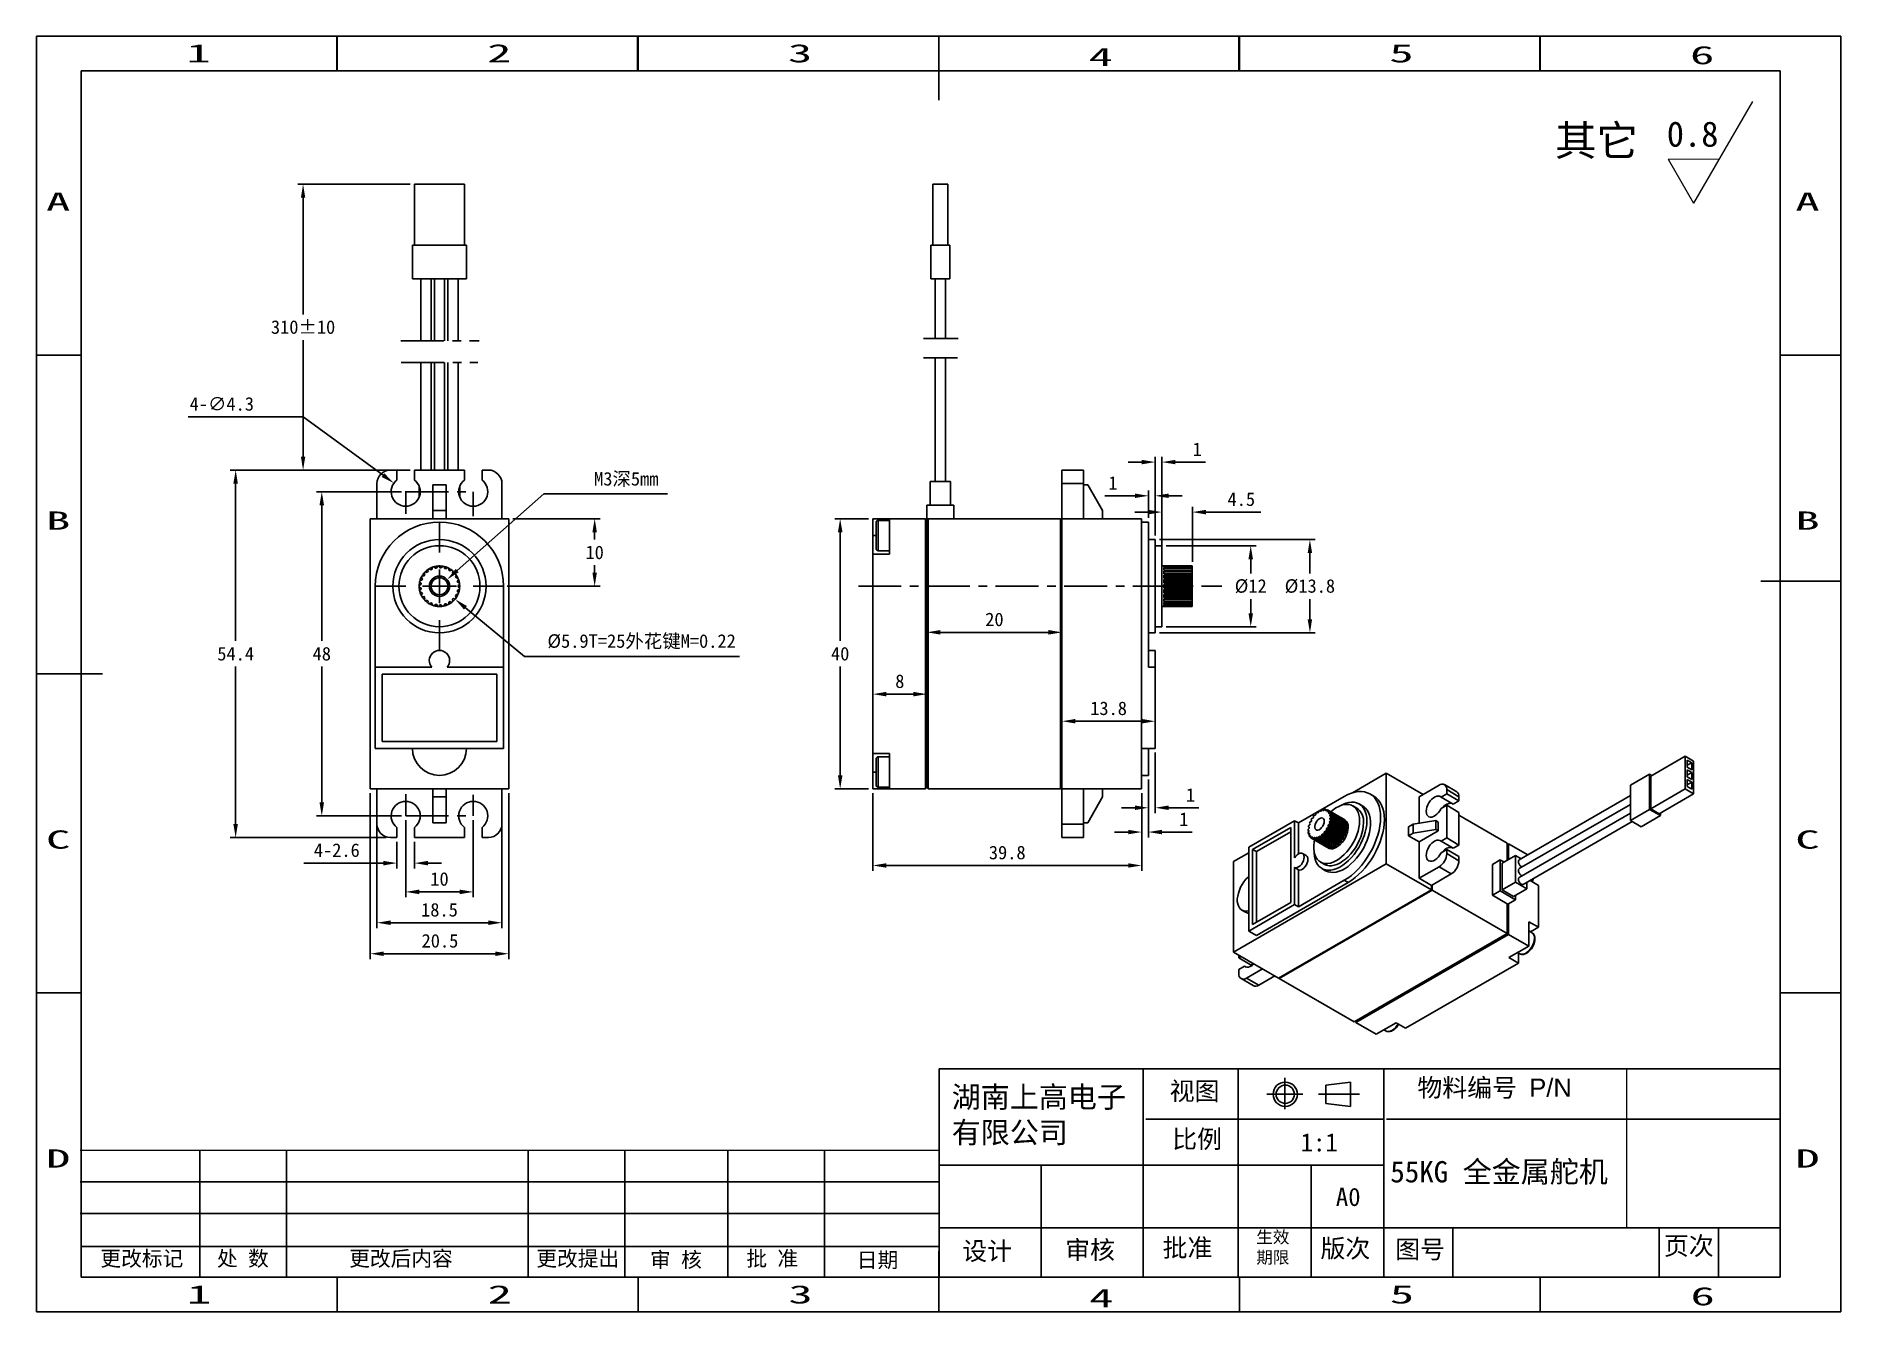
# Model space of a CAD drawing. Header units: millimetres. Extents: x 459 to 727, y 29 to 218.
import ezdxf
from ezdxf.enums import TextEntityAlignment as Align

# ---------------------------------------------------------------- set-up
doc = ezdxf.new("R2010")
doc.units = ezdxf.units.MM
doc.header["$PDSIZE"] = -1
doc.linetypes.add('ACAD_ISO04W100', pattern=[30.5, 24, -3, 0.5, -3])
doc.linetypes.add('CENTER', pattern=[10.16, 6.35, -1.27, 1.27, -1.27])
for name, color, linetype in [('中心线', 6, 'CENTER'), ('图框', 7, 'Continuous'), ('标注', 5, 'Continuous'), ('细实线', 5, 'Continuous')]:
    doc.layers.add(name, color=color, linetype=linetype)
doc.styles.add('style1', font='', dxfattribs={"height": 3.5})
doc.styles.get('style1').set_extended_font_data('FangSong_GB2312')
doc.dimstyles.new('副本 Standard', dxfattribs={"dimtxt": 2, "dimasz": 2, "dimexe": 0.8, "dimexo": 0.625, "dimgap": 0.9, "dimtad": 1, "dimtih": 1, "dimtoh": 1, "dimdsep": 46, "dimtxsty": 'Standard', "dimcen": 0.09, "dimclrd": 5, "dimclre": 5, "dimadec": 3, "dimazin": 2, "dimtfac": 1, "dimtdec": 4, "dimtofl": 0, "dimtmove": 0, "dimatfit": 3, "dimfxl": 0, "dimtolj": 1, "dimtzin": 0, "dimarcsym": 0})

msp = doc.modelspace()

# ---------------------------------------------------------------- texts
at = {"color": 5, "linetype": 'Continuous'}
for s, width, p, p2 in [('2', 1.99836, (526.131, 213.743), (529.728, 213.743)), ('3', 1.99836, (570.644, 213.743), (574.241, 213.743)), ('1', 3.99672, (481.617, 213.743), (485.214, 213.743)), ('4', 1.99836, (615.157, 213.198), (618.755, 213.198)), ('5', 1.99836, (659.671, 213.743), (663.268, 213.743)), ('6', 1.99836, (704.184, 213.47), (707.781, 213.47)), ('A', 1.99836, (460.832, 191.781), (464.429, 191.781)), ('A', 1.99836, (719.766, 191.781), (723.363, 191.781)), ('B', 1.99836, (460.832, 144.57), (464.429, 144.57)), ('B', 1.99836, (719.766, 144.57), (723.363, 144.57)), ('C', 1.99836, (460.832, 97.359), (464.429, 97.359)), ('C', 1.99836, (719.766, 97.359), (723.363, 97.359)), ('D', 1.99836, (460.832, 50.148), (464.429, 50.148)), ('D', 1.99836, (719.766, 50.148), (723.363, 50.148)), ('1', 3.99672, (481.686, 30.031), (485.283, 30.031)), ('2', 1.99836, (526.2, 30.031), (529.797, 30.031)), ('3', 1.99836, (570.713, 30.031), (574.31, 30.031)), ('4', 1.99836, (615.226, 29.486), (618.824, 29.486)), ('5', 1.99836, (659.74, 30.031), (663.337, 30.031)), ('6', 1.99836, (704.253, 29.758), (707.85, 29.758))]:
    msp.add_text(s, height=2.7, dxfattribs=dict(at, width=width)).set_placement(p, p2, align=Align.FIT)
at = {"insert": (684.186, 204.429), "char_height": 4.5, "width": 23.525, "attachment_point": 1}
msp.add_mtext('{\\fSimSun|b0|i0|c134|p2;其它}', dxfattribs=at)
at = {"color": 0, "lineweight": 13, "attachment_point": 1, "style": 'style1'}
for s, insert, char_height, width in [('{\\fSimSun|b0|i0|c134|p2;视图}', (627.155, 62.828), 2.7, 14.41674), ('{\\fSimSun|b0|i0|c134|p54;物料编号 \\fArial Unicode MS|b0|i0|c0|p34;P/N}', (663.821, 63.332), 2.7, 24.97091), ('比例', (627.532, 55.728), 2.7, 14.41674), ('{\\fSimSun|b0|i0|c134|p2;\\H0.8x;生效\\P期限}', (639.969, 40.763), 2.25, 14.41674), ('{\\fSimSun|b0|i0|c134|p2;\\H1.2x; 页次}', (698.479, 39.921), 2.25, 14.41674), ('更改标记', (468.873, 37.817), 2.25, 20.25287), ('处 数', (486.136, 37.817), 2.25, 20.25287), ('更改后内容', (505.702, 37.817), 2.25, 21.11112), ('更改提出', (533.402, 37.817), 2.25, 18.53636), ('审 核', (550.238, 37.645), 2.25, 14.41674), ('批 准', (564.493, 37.817), 2.25, 14.41674), ('日期', (580.843, 37.607), 2.25, 14.41674), ('{\\H1.2x;设计}', (596.453, 39.155), 2.25, 14.41674), ('{\\H1.2x;审核}', (611.683, 39.315), 2.25, 14.41674), ('{\\fSimSun|b0|i0|c134|p2;\\H1.2x;批准}', (626.11, 39.64), 2.25, 14.41674), ('{\\H1.2x;版次}', (649.481, 39.543), 2.25, 14.41674), ('{\\fSimSun|b0|i0|c134|p2;图号}', (660.549, 39.411), 2.7, 14.41674)]:
    msp.add_mtext(s, dxfattribs=dict(at, insert=insert, char_height=char_height, width=width))
at = {"layer": '标注', "color": 0, "lineweight": 13, "attachment_point": 1}
for s, insert, char_height, width in [('{\\H1.25x;0.8}', (700.737, 205.009), 3, 23.22522), ('{\\fSimSun|b0|i0|c134|p2;湖南上高电子 有限公司}', (594.892, 62.182), 3.15, 28.13632), ('{\\fSimSun|b0|i0|c134|p2;1:1}', (646.538, 55.236), 2.7, 16.56988), ('{\\fSimSun|b0|i0|c134|p2;A0}', (651.747, 47.163), 2.7, 11.928)]:
    msp.add_mtext(s, dxfattribs=dict(at, insert=insert, char_height=char_height, width=width))
at = {"layer": '细实线', "color": 3, "lineweight": 13, "insert": (659.813, 56.359), "char_height": 3.15, "width": 35.59036, "attachment_point": 1}
msp.add_mtext('{\\C0;\\P\\fSimSun|b0|i0|c134|p2;55KG\\Ftxt|c134; \\fSimSun|b0|i0|c134|p2;全金属舵机}', dxfattribs=at)

# ---------------------------------------------------------------- blocks, each defined once
blk = doc.blocks.new('SW_CENTERMARKSYMBOL_0')
at = {"layer": '图框', "color": 0}
for p, q in [((0, 5), (0, 9.4)), ((-5, 0), (-9.4, 0)), ((0, 0), (-2.5, 0)), ((0, 0), (0, 2.5)), ((0, 0), (0, -2.5)), ((0, 0), (2.5, 0)), ((5, 0), (9.4, 0)), ((0, -5), (0, -9.4))]:
    blk.add_line(p, q, dxfattribs=at)
blk = doc.blocks.new('*D83')
at = {"layer": 'Defpoints', "color": 0}
for p in [(511.82, 153.4), (488.9, 99), (511.82, 99)]:
    blk.add_point(p, dxfattribs=at)
at = {"layer": '标注', "color": 5, "lineweight": -2}
for p, q in [((511.19, 153.4), (488.1, 153.4)), ((488.9, 151.4), (488.9, 128.1)), ((488.9, 101), (488.9, 124.3)), ((511.19, 99), (488.1, 99))]:
    blk.add_line(p, q, dxfattribs=at)
at = {"layer": '标注', "color": 5}
for points in [[(488.56, 151.4), (489.23, 151.4), (488.9, 153.4)], [(488.56, 101), (489.23, 101), (488.9, 99)]]:
    blk.add_solid(points, dxfattribs=at)
at = {"layer": '标注', "color": 0, "insert": (488.9, 126.2), "char_height": 2, "attachment_point": 5}
blk.add_mtext('\\A1;54.4', dxfattribs=at)
blk = doc.blocks.new('*D84')
at = {"layer": 'Defpoints', "color": 0}
for p in [(514.07, 150.2), (501.65, 102.2), (514.07, 102.2)]:
    blk.add_point(p, dxfattribs=at)
at = {"layer": '标注', "color": 5, "lineweight": -2}
for p, q in [((513.44, 150.2), (500.85, 150.2)), ((501.65, 148.2), (501.65, 128.1)), ((501.65, 104.2), (501.65, 124.3)), ((513.44, 102.2), (500.85, 102.2))]:
    blk.add_line(p, q, dxfattribs=at)
at = {"layer": '标注', "color": 5}
for points in [[(501.31, 148.2), (501.98, 148.2), (501.65, 150.2)], [(501.31, 104.2), (501.98, 104.2), (501.65, 102.2)]]:
    blk.add_solid(points, dxfattribs=at)
at = {"layer": '标注', "color": 0, "insert": (501.65, 126.2), "char_height": 2, "attachment_point": 5}
blk.add_mtext('\\A1;48', dxfattribs=at)
blk = doc.blocks.new('*D85')
at = {"layer": 'Defpoints', "color": 0}
for p in [(514.07, 102.2), (524.07, 102.2), (524.07, 90.96)]:
    blk.add_point(p, dxfattribs=at)
at = {"layer": '标注', "color": 5, "lineweight": -2}
for p, q in [((514.07, 101.58), (514.07, 90.16)), ((524.07, 101.58), (524.07, 90.16)), ((516.07, 90.96), (522.07, 90.96))]:
    blk.add_line(p, q, dxfattribs=at)
at = {"layer": '标注', "color": 5}
for points in [[(516.07, 91.3), (516.07, 90.63), (514.07, 90.96)], [(522.07, 91.3), (522.07, 90.63), (524.07, 90.96)]]:
    blk.add_solid(points, dxfattribs=at)
at = {"layer": '标注', "color": 0, "insert": (519.07, 92.86), "char_height": 2, "attachment_point": 5}
blk.add_mtext('\\A1;10', dxfattribs=at)
blk = doc.blocks.new('*D86')
at = {"layer": 'Defpoints', "color": 0}
for p in [(509.82, 102.64), (528.32, 102.64), (528.32, 86.4)]:
    blk.add_point(p, dxfattribs=at)
at = {"layer": '标注', "color": 5, "lineweight": -2}
for p, q in [((509.82, 102.02), (509.82, 85.6)), ((528.32, 102.02), (528.32, 85.6)), ((511.82, 86.4), (526.32, 86.4))]:
    blk.add_line(p, q, dxfattribs=at)
at = {"layer": '标注', "color": 5}
for points in [[(511.82, 86.73), (511.82, 86.06), (509.82, 86.4)], [(526.32, 86.73), (526.32, 86.06), (528.32, 86.4)]]:
    blk.add_solid(points, dxfattribs=at)
at = {"layer": '标注', "color": 0, "insert": (519.07, 88.3), "char_height": 2, "attachment_point": 5}
blk.add_mtext('\\A1;18.5', dxfattribs=at)
blk = doc.blocks.new('*D87')
at = {"layer": 'Defpoints', "color": 0}
for p in [(508.82, 106.2), (529.32, 106.2), (508.82, 81.81)]:
    blk.add_point(p, dxfattribs=at)
at = {"layer": '标注', "color": 5, "lineweight": -2}
for p, q in [((508.82, 105.58), (508.82, 81.01)), ((529.32, 105.58), (529.32, 81.01)), ((527.32, 81.81), (510.82, 81.81))]:
    blk.add_line(p, q, dxfattribs=at)
at = {"layer": '标注', "color": 5}
for points in [[(510.82, 82.14), (510.82, 81.47), (508.82, 81.81)], [(527.32, 82.14), (527.32, 81.47), (529.32, 81.81)]]:
    blk.add_solid(points, dxfattribs=at)
at = {"layer": '标注', "color": 0, "insert": (519.14, 83.71), "char_height": 2, "attachment_point": 5}
blk.add_mtext('\\A1;20.5', dxfattribs=at)
blk = doc.blocks.new('*D88')
at = {"layer": 'Defpoints', "color": 0}
for p in [(583.21, 146.2), (578.38, 106.2), (583.21, 106.2)]:
    blk.add_point(p, dxfattribs=at)
at = {"layer": '标注', "color": 5, "lineweight": -2}
for p, q in [((582.58, 146.2), (577.58, 146.2)), ((578.38, 144.2), (578.38, 128.1)), ((578.38, 108.2), (578.38, 124.3)), ((582.58, 106.2), (577.58, 106.2))]:
    blk.add_line(p, q, dxfattribs=at)
at = {"layer": '标注', "color": 5}
for points in [[(578.05, 144.2), (578.72, 144.2), (578.38, 146.2)], [(578.05, 108.2), (578.72, 108.2), (578.38, 106.2)]]:
    blk.add_solid(points, dxfattribs=at)
at = {"layer": '标注', "color": 0, "insert": (578.38, 126.2), "char_height": 2, "attachment_point": 5}
blk.add_mtext('\\A1;40', dxfattribs=at)
blk = doc.blocks.new('*D89')
at = {"layer": 'Defpoints', "color": 0}
for p in [(583.21, 106.2), (623.01, 106.2), (583.21, 94.87)]:
    blk.add_point(p, dxfattribs=at)
at = {"layer": '标注', "color": 5, "lineweight": -2}
for p, q in [((583.21, 105.58), (583.21, 94.07)), ((623.01, 105.58), (623.01, 94.07)), ((621.01, 94.87), (585.21, 94.87))]:
    blk.add_line(p, q, dxfattribs=at)
at = {"layer": '标注', "color": 5}
for points in [[(585.21, 95.2), (585.21, 94.54), (583.21, 94.87)], [(621.01, 95.2), (621.01, 94.54), (623.01, 94.87)]]:
    blk.add_solid(points, dxfattribs=at)
at = {"layer": '标注', "color": 0, "insert": (603.11, 96.77), "char_height": 2, "attachment_point": 5}
blk.add_mtext('\\A1;39.8', dxfattribs=at)
blk = doc.blocks.new('*D90')
at = {"layer": 'Defpoints', "color": 0}
for p in [(624.01, 108.2), (623.01, 106.2), (623.01, 99.82)]:
    blk.add_point(p, dxfattribs=at)
at = {"layer": '标注', "color": 5, "lineweight": -2}
for p, q in [((624.01, 107.58), (624.01, 99.02)), ((623.01, 105.58), (623.01, 99.02)), ((621.01, 99.82), (619.01, 99.82)), ((626.01, 99.82), (630.47, 99.82))]:
    blk.add_line(p, q, dxfattribs=at)
at = {"layer": '标注', "color": 5}
for points in [[(621.01, 100.15), (621.01, 99.48), (623.01, 99.82)], [(626.01, 100.15), (626.01, 99.48), (624.01, 99.82)]]:
    blk.add_solid(points, dxfattribs=at)
at = {"layer": '标注', "color": 0, "insert": (629.24, 101.72), "char_height": 2, "attachment_point": 5}
blk.add_mtext('\\A1;1', dxfattribs=at)
blk = doc.blocks.new('*D91')
at = {"layer": 'Defpoints', "color": 0}
for p in [(625.01, 112.2), (624.01, 108.2), (624.01, 103.41)]:
    blk.add_point(p, dxfattribs=at)
at = {"layer": '标注', "color": 5, "lineweight": -2}
for p, q in [((625.01, 111.58), (625.01, 102.61)), ((624.01, 107.58), (624.01, 102.61)), ((622.01, 103.41), (620.01, 103.41)), ((627.01, 103.41), (631.47, 103.41))]:
    blk.add_line(p, q, dxfattribs=at)
at = {"layer": '标注', "color": 5}
for points in [[(622.01, 103.75), (622.01, 103.08), (624.01, 103.41)], [(627.01, 103.75), (627.01, 103.08), (625.01, 103.41)]]:
    blk.add_solid(points, dxfattribs=at)
at = {"layer": '标注', "color": 0, "insert": (630.24, 105.31), "char_height": 2, "attachment_point": 5}
blk.add_mtext('\\A1;1', dxfattribs=at)
blk = doc.blocks.new('*D92')
at = {"layer": 'Defpoints', "color": 0}
for p in [(625.01, 143.1), (625.01, 129.3), (647.91, 129.3)]:
    blk.add_point(p, dxfattribs=at)
at = {"layer": '标注', "color": 5, "lineweight": -2}
for p, q in [((625.63, 143.1), (648.71, 143.1)), ((647.91, 141.1), (647.91, 138.1)), ((647.91, 131.3), (647.91, 134.3)), ((625.63, 129.3), (648.71, 129.3))]:
    blk.add_line(p, q, dxfattribs=at)
at = {"layer": '标注', "color": 5}
for points in [[(647.58, 141.1), (648.24, 141.1), (647.91, 143.1)], [(647.58, 131.3), (648.24, 131.3), (647.91, 129.3)]]:
    blk.add_solid(points, dxfattribs=at)
at = {"layer": '标注', "color": 0, "insert": (647.91, 136.2), "char_height": 2, "attachment_point": 5}
blk.add_mtext('\\A1;%%C13.8', dxfattribs=at)
blk = doc.blocks.new('*D93')
at = {"layer": 'Defpoints', "color": 0}
for p in [(626.01, 142.2), (626.01, 130.2), (639.15, 130.2)]:
    blk.add_point(p, dxfattribs=at)
at = {"layer": '标注', "color": 5, "lineweight": -2}
for p, q in [((626.63, 142.2), (639.95, 142.2)), ((639.15, 140.2), (639.15, 138.1)), ((639.15, 132.2), (639.15, 134.3)), ((626.63, 130.2), (639.95, 130.2))]:
    blk.add_line(p, q, dxfattribs=at)
at = {"layer": '标注', "color": 5}
for points in [[(638.82, 140.2), (639.49, 140.2), (639.15, 142.2)], [(638.82, 132.2), (639.49, 132.2), (639.15, 130.2)]]:
    blk.add_solid(points, dxfattribs=at)
at = {"layer": '标注', "color": 0, "insert": (639.15, 136.2), "char_height": 2, "attachment_point": 5}
blk.add_mtext('\\A1;%%C12', dxfattribs=at)
blk = doc.blocks.new('*D94')
at = {"layer": 'Defpoints', "color": 0}
for p in [(624.01, 149.59), (624.01, 145.7), (625.01, 143.1)]:
    blk.add_point(p, dxfattribs=at)
at = {"layer": '标注', "color": 5, "lineweight": -2}
for p, q in [((624.01, 146.33), (624.01, 150.39)), ((625.01, 143.73), (625.01, 150.39)), ((622.01, 149.59), (617.54, 149.59)), ((627.01, 149.59), (629.01, 149.59))]:
    blk.add_line(p, q, dxfattribs=at)
at = {"layer": '标注', "color": 5}
for points in [[(622.01, 149.92), (622.01, 149.26), (624.01, 149.59)], [(627.01, 149.92), (627.01, 149.26), (625.01, 149.59)]]:
    blk.add_solid(points, dxfattribs=at)
at = {"layer": '标注', "color": 0, "insert": (618.77, 151.49), "char_height": 2, "attachment_point": 5}
blk.add_mtext('\\A1;1', dxfattribs=at)
blk = doc.blocks.new('*D95')
at = {"layer": 'Defpoints', "color": 0}
for p in [(625.01, 154.58), (625.01, 143.1), (626.01, 142.2)]:
    blk.add_point(p, dxfattribs=at)
at = {"layer": '标注', "color": 5, "lineweight": -2}
for p, q in [((625.01, 143.73), (625.01, 155.38)), ((626.01, 142.83), (626.01, 155.38)), ((623.01, 154.58), (621.01, 154.58)), ((628.01, 154.58), (632.47, 154.58))]:
    blk.add_line(p, q, dxfattribs=at)
at = {"layer": '标注', "color": 5}
for points in [[(623.01, 154.91), (623.01, 154.25), (625.01, 154.58)], [(628.01, 154.91), (628.01, 154.25), (626.01, 154.58)]]:
    blk.add_solid(points, dxfattribs=at)
at = {"layer": '标注', "color": 0, "insert": (631.24, 156.48), "char_height": 2, "attachment_point": 5}
blk.add_mtext('\\A1;1', dxfattribs=at)
blk = doc.blocks.new('*D96')
at = {"layer": 'Defpoints', "color": 0}
for p in [(626.01, 147.18), (626.01, 139.2), (630.51, 139.2)]:
    blk.add_point(p, dxfattribs=at)
at = {"layer": '标注', "color": 5, "lineweight": -2}
for p, q in [((624.01, 147.18), (622.01, 147.18)), ((626.01, 139.83), (626.01, 147.98)), ((630.51, 139.83), (630.51, 147.98)), ((632.51, 147.18), (640.66, 147.18))]:
    blk.add_line(p, q, dxfattribs=at)
at = {"layer": '标注', "color": 5}
for points in [[(624.01, 147.51), (624.01, 146.84), (626.01, 147.18)], [(632.51, 147.51), (632.51, 146.84), (630.51, 147.18)]]:
    blk.add_solid(points, dxfattribs=at)
at = {"layer": '标注', "color": 0, "insert": (637.76, 149.08), "char_height": 2, "attachment_point": 5}
blk.add_mtext('\\A1;4.5', dxfattribs=at)
blk = doc.blocks.new('*D97')
at = {"layer": 'Defpoints', "color": 0}
for p in [(583.21, 120.89), (591.21, 120.89), (591.21, 120.23)]:
    blk.add_point(p, dxfattribs=at)
at = {"layer": '标注', "color": 5, "lineweight": -2}
for p, q in [((583.21, 120.26), (583.21, 119.43)), ((585.21, 120.23), (589.21, 120.23)), ((591.21, 120.26), (591.21, 119.43))]:
    blk.add_line(p, q, dxfattribs=at)
at = {"layer": '标注', "color": 5}
for points in [[(585.21, 120.57), (585.21, 119.9), (583.21, 120.23)], [(589.21, 120.57), (589.21, 119.9), (591.21, 120.23)]]:
    blk.add_solid(points, dxfattribs=at)
at = {"layer": '标注', "color": 0, "insert": (587.21, 122.13), "char_height": 2, "attachment_point": 5}
blk.add_mtext('\\A1;8', dxfattribs=at)
blk = doc.blocks.new('*D98')
at = {"layer": 'Defpoints', "color": 0}
for p in [(591.21, 131), (611.21, 131), (611.21, 129.38)]:
    blk.add_point(p, dxfattribs=at)
at = {"layer": '标注', "color": 5, "lineweight": -2}
for p, q in [((591.21, 130.38), (591.21, 128.58)), ((593.21, 129.38), (609.21, 129.38)), ((611.21, 130.38), (611.21, 128.58))]:
    blk.add_line(p, q, dxfattribs=at)
at = {"layer": '标注', "color": 5}
for points in [[(593.21, 129.72), (593.21, 129.05), (591.21, 129.38)], [(609.21, 129.72), (609.21, 129.05), (611.21, 129.38)]]:
    blk.add_solid(points, dxfattribs=at)
at = {"layer": '标注', "color": 0, "insert": (601.21, 131.28), "char_height": 2, "attachment_point": 5}
blk.add_mtext('\\A1;20', dxfattribs=at)
blk = doc.blocks.new('*D99')
at = {"layer": 'Defpoints', "color": 0}
for p in [(611.21, 119.49), (625.01, 119.49), (611.21, 116.22)]:
    blk.add_point(p, dxfattribs=at)
at = {"layer": '标注', "color": 5, "lineweight": -2}
for p, q in [((611.21, 118.87), (611.21, 115.42)), ((625.01, 118.87), (625.01, 115.42)), ((623.01, 116.22), (613.21, 116.22))]:
    blk.add_line(p, q, dxfattribs=at)
at = {"layer": '标注', "color": 5}
for points in [[(613.21, 116.56), (613.21, 115.89), (611.21, 116.22)], [(623.01, 116.56), (623.01, 115.89), (625.01, 116.22)]]:
    blk.add_solid(points, dxfattribs=at)
at = {"layer": '标注', "color": 0, "insert": (618.11, 118.12), "char_height": 2, "attachment_point": 5}
blk.add_mtext('\\A1;13.8', dxfattribs=at)
blk = doc.blocks.new('*D100')
at = {"layer": 'Defpoints', "color": 0}
for p in [(529.32, 146.2), (542.04, 146.2), (528.47, 136.2)]:
    blk.add_point(p, dxfattribs=at)
at = {"layer": '标注', "color": 5, "lineweight": -2}
for p, q in [((529.94, 146.2), (542.84, 146.2)), ((542.04, 144.2), (542.04, 143.1)), ((542.04, 138.2), (542.04, 139.3)), ((529.09, 136.2), (542.84, 136.2))]:
    blk.add_line(p, q, dxfattribs=at)
at = {"layer": '标注', "color": 5}
for points in [[(541.71, 144.2), (542.37, 144.2), (542.04, 146.2)], [(541.71, 138.2), (542.37, 138.2), (542.04, 136.2)]]:
    blk.add_solid(points, dxfattribs=at)
at = {"layer": '标注', "color": 0, "insert": (542.04, 141.2), "char_height": 2, "attachment_point": 5}
blk.add_mtext('\\A1;10', dxfattribs=at)
blk = doc.blocks.new('*D101')
at = {"layer": 'Defpoints', "color": 0}
for p in [(515.37, 195.7), (498.88, 153.4), (515.37, 153.4)]:
    blk.add_point(p, dxfattribs=at)
at = {"layer": '标注', "color": 5, "lineweight": -2}
for p, q in [((514.74, 195.7), (498.08, 195.7)), ((498.88, 193.7), (498.88, 176.45)), ((498.88, 155.4), (498.88, 172.65)), ((514.74, 153.4), (498.08, 153.4))]:
    blk.add_line(p, q, dxfattribs=at)
at = {"layer": '标注', "color": 5}
for points in [[(498.55, 193.7), (499.21, 193.7), (498.88, 195.7)], [(498.55, 155.4), (499.21, 155.4), (498.88, 153.4)]]:
    blk.add_solid(points, dxfattribs=at)
at = {"layer": '标注', "color": 0, "insert": (498.88, 174.55), "char_height": 2, "attachment_point": 5}
blk.add_mtext('\\A1;310%%P10', dxfattribs=at)
blk = doc.blocks.new('*D102')
at = {"layer": 'Defpoints', "color": 0}
for p in [(512.33, 151.47), (515.8, 148.93)]:
    blk.add_point(p, dxfattribs=at)
at = {"layer": '标注', "color": 5, "lineweight": -2}
for p, q in [((481.85, 161.28), (498.88, 161.28)), ((498.88, 161.28), (510.71, 152.65)), ((513.98, 150.2), (514.16, 150.2)), ((514.07, 150.11), (514.07, 150.29))]:
    blk.add_line(p, q, dxfattribs=at)
at = {"layer": '标注', "color": 5}
blk.add_solid([(510.91, 152.92), (510.52, 152.38), (512.33, 151.47)], dxfattribs=at)
at = {"layer": '标注', "color": 0, "insert": (486.85, 163.18), "char_height": 2, "attachment_point": 5}
blk.add_mtext('\\A1;4-∅4.3', dxfattribs=at)
blk = doc.blocks.new('*D103')
at = {"layer": 'Defpoints', "color": 0}
for p in [(512.77, 99), (515.37, 99), (512.77, 95.22)]:
    blk.add_point(p, dxfattribs=at)
at = {"layer": '标注', "color": 5, "lineweight": -2}
for p, q in [((512.77, 98.38), (512.77, 94.42)), ((515.37, 98.38), (515.37, 94.42)), ((510.77, 95.22), (498.97, 95.22)), ((517.37, 95.22), (519.37, 95.22))]:
    blk.add_line(p, q, dxfattribs=at)
at = {"layer": '标注', "color": 5}
for points in [[(510.77, 95.55), (510.77, 94.88), (512.77, 95.22)], [(517.37, 95.55), (517.37, 94.88), (515.37, 95.22)]]:
    blk.add_solid(points, dxfattribs=at)
at = {"layer": '标注', "color": 0, "insert": (503.87, 97.12), "char_height": 2, "attachment_point": 5}
blk.add_mtext('\\A1;4-2.6', dxfattribs=at)
blk = doc.blocks.new('*D104')
at = {"layer": 'Defpoints', "color": 0}
for p in [(520.19, 137.19), (517.94, 135.21)]:
    blk.add_point(p, dxfattribs=at)
at = {"layer": '标注', "color": 5, "lineweight": -2}
for p, q in [((534.53, 149.88), (521.69, 138.52)), ((552.82, 149.88), (534.53, 149.88)), ((519.07, 136.11), (519.07, 136.29)), ((518.98, 136.2), (519.16, 136.2))]:
    blk.add_line(p, q, dxfattribs=at)
at = {"layer": '标注', "color": 5}
blk.add_solid([(521.47, 138.77), (521.91, 138.27), (520.19, 137.19)], dxfattribs=at)
at = {"layer": '标注', "color": 0, "insert": (546.72, 152.01), "char_height": 2, "attachment_point": 5}
blk.add_mtext('\\A1;M3{\\fSimSun|b0|i0|c134|p2;深}5mm', dxfattribs=at)
blk = doc.blocks.new('*D105')
at = {"layer": 'Defpoints', "color": 0}
for p in [(516.76, 138.12), (521.38, 134.29)]:
    blk.add_point(p, dxfattribs=at)
at = {"layer": '标注', "color": 5, "lineweight": -2}
for p, q in [((519.07, 136.11), (519.07, 136.29)), ((518.98, 136.2), (519.16, 136.2)), ((531.63, 125.78), (522.91, 133.01)), ((563.48, 125.78), (531.63, 125.78))]:
    blk.add_line(p, q, dxfattribs=at)
blk.add_arc((519.07, 136.2), 3, 319.2442, 335.61, dxfattribs=at)
at = {"layer": '标注', "color": 5}
blk.add_solid([(523.13, 133.27), (522.7, 132.75), (521.38, 134.29)], dxfattribs=at)
at = {"layer": '标注', "color": 0, "insert": (548.99, 127.98), "char_height": 2, "attachment_point": 5}
blk.add_mtext('\\A1;%%C{\\fSimSun|b0|i0|c0|p2;5.9T=25\\fSimSun|b0|i0|c134|p2;外花键\\fSimSun|b0|i0|c0|p2;M=0.22}', dxfattribs=at)

# ---------------------------------------------------------------- dimensions: what is measured, and where the dimension line sits
at = {"layer": '标注', "color": 0}
dim = msp.add_linear_dim(base=(498.879, 153.401), p1=(515.366, 195.701), p2=(515.366, 153.401), angle=90, text='310%%P10', dimstyle='副本 Standard', dxfattribs=at)
dim.commit()
dim.dimension.update_dxf_attribs({"geometry": '*D101', "text_midpoint": (498.879, 174.551)})
for p1, p2, text, picture, middle in [((515.803, 148.934), (512.329, 151.468), '4-<>', '*D102', (486.855, 161.278)), ((517.943, 135.207), (520.189, 137.195), 'M3{\\fSimSun|b0|i0|c134|p2;深}5mm', '*D104', (546.721, 149.88)), ((516.757, 138.116), (521.375, 134.286), '%%C{\\fSimSun|b0|i0|c0|p2;5.9T=25\\fSimSun|b0|i0|c134|p2;外花键\\fSimSun|b0|i0|c0|p2;M=0.22}', '*D105', (548.987, 125.782))]:
    dim = msp.add_diameter_dim_2p(p1=p1, p2=p2, text=text, dimstyle='副本 Standard', dxfattribs=at)
    dim.commit()
    dim.dimension.update_dxf_attribs({"geometry": picture, "text_midpoint": middle, "dimtype": 163})
for base, p1, p2, picture, middle in [((625.006, 154.581), (626.006, 142.201), (625.006, 143.101), '*D95', (631.239, 154.581)), ((626.006, 147.176), (630.506, 139.2), (626.006, 139.201), '*D96', (637.758, 147.176)), ((624.006, 103.412), (625.006, 112.201), (624.006, 108.201), '*D91', (630.239, 103.412)), ((623.006, 99.817), (624.006, 108.201), (623.006, 106.201), '*D90', (629.239, 99.817)), ((508.816, 81.807), (529.316, 106.201), (508.816, 106.201), '*D87', (519.145, 81.807)), ((583.206, 94.869), (623.006, 106.201), (583.206, 106.201), '*D89', (603.106, 94.869)), ((528.316, 86.396), (509.816, 102.642), (528.316, 102.642), '*D86', (519.066, 86.396)), ((524.066, 90.962), (514.066, 102.201), (524.066, 102.201), '*D85', (519.066, 90.962))]:
    dim = msp.add_linear_dim(base=base, p1=p1, p2=p2, dimstyle='副本 Standard', dxfattribs=at)
    dim.commit()
    dim.dimension.update_dxf_attribs({"geometry": picture, "text_midpoint": middle, "dimtype": 160})
for base, p1, p2, picture, middle in [((488.897, 99.001), (511.816, 153.401), (511.816, 99.001), '*D83', (488.897, 126.201)), ((501.646, 102.201), (514.066, 150.201), (514.066, 102.201), '*D84', (501.646, 126.201)), ((542.04, 146.201), (528.466, 136.201), (529.316, 146.201), '*D100', (542.04, 141.201))]:
    dim = msp.add_linear_dim(base=base, p1=p1, p2=p2, angle=90, dimstyle='副本 Standard', dxfattribs=at)
    dim.commit()
    dim.dimension.update_dxf_attribs({"geometry": picture, "text_midpoint": middle})
for base, p1, p2, picture, middle in [((624.006, 149.591), (625.006, 143.101), (624.006, 145.701), '*D94', (618.772, 151.491)), ((611.206, 129.382), (591.206, 131.004), (611.206, 131.004), '*D98', (601.206, 131.282)), ((591.206, 120.233), (583.206, 120.888), (591.206, 120.888), '*D97', (587.206, 122.133)), ((611.206, 116.222), (625.006, 119.491), (611.206, 119.491), '*D99', (618.106, 118.122))]:
    dim = msp.add_linear_dim(base=base, p1=p1, p2=p2, dimstyle='副本 Standard', dxfattribs=at)
    dim.commit()
    dim.dimension.update_dxf_attribs({"geometry": picture, "text_midpoint": middle})
dim = msp.add_linear_dim(base=(578.384, 106.201), p1=(583.206, 146.201), p2=(583.206, 106.201), angle=90, dimstyle='副本 Standard', dxfattribs=at)
dim.commit()
dim.dimension.update_dxf_attribs({"geometry": '*D88', "text_midpoint": (578.384, 126.201), "dimtype": 160})
for base, p1, p2, picture, middle in [((647.911, 129.301), (625.006, 143.101), (625.006, 129.301), '*D92', (647.911, 136.201)), ((639.154, 130.201), (626.006, 142.201), (626.006, 130.201), '*D93', (639.154, 136.201))]:
    dim = msp.add_linear_dim(base=base, p1=p1, p2=p2, angle=90, text='%%C<>', dimstyle='副本 Standard', dxfattribs=at)
    dim.commit()
    dim.dimension.update_dxf_attribs({"geometry": picture, "text_midpoint": middle, "dimtype": 160})
dim = msp.add_linear_dim(base=(512.766, 95.218), p1=(515.366, 99.001), p2=(512.766, 99.001), text='4-<>', dimstyle='副本 Standard', dxfattribs=at)
dim.commit()
dim.dimension.update_dxf_attribs({"geometry": '*D103', "text_midpoint": (503.866, 97.118)})

# ---------------------------------------------------------------- linework, layer by layer
at = {"color": 5, "linetype": 'Continuous'}
for p, q in [((459.429, 28.79), (459.429, 217.635)), ((459.429, 217.635), (726.51, 217.635)), ((503.874, 212.502), (503.874, 217.635)), ((503.943, 217.635), (503.943, 212.502)), ((548.387, 212.502), (548.387, 217.635)), ((548.456, 217.635), (548.456, 212.502)), ((592.97, 217.635), (592.97, 208.152)), ((637.414, 212.502), (637.414, 217.635)), ((637.483, 217.635), (637.483, 212.502)), ((681.928, 212.502), (681.928, 217.635)), ((681.997, 217.635), (681.997, 212.502)), ((726.51, 28.79), (726.51, 217.635)), ((459.36, 212.502), (459.429, 212.502)), ((459.429, 170.424), (466.016, 170.424)), ((726.51, 170.424), (717.518, 170.424)), ((726.51, 136.968), (714.65, 136.968)), ((459.429, 123.213), (469.213, 123.213)), ((459.429, 76.001), (466.016, 76.001)), ((726.51, 76.001), (717.518, 76.001)), ((593.039, 64.761), (631.697, 64.761)), ((623.254, 64.761), (623.254, 33.923)), ((631.697, 64.761), (717.518, 64.761)), ((637.282, 64.761), (637.282, 33.923)), ((658.865, 64.761), (658.865, 58.962)), ((658.865, 59.365), (658.865, 48.76)), ((623.635, 57.301), (658.865, 57.301)), ((659.245, 57.301), (717.518, 57.301)), ((483.58, 52.732), (483.58, 33.923)), ((496.449, 52.732), (496.449, 33.923)), ((532.187, 52.732), (532.187, 33.923)), ((546.496, 52.732), (546.496, 33.923)), ((561.766, 52.732), (561.766, 33.923)), ((576.075, 52.732), (576.075, 33.923)), ((593.039, 50.512), (658.865, 50.512)), ((608.146, 50.512), (608.146, 33.923)), ((648.074, 50.512), (648.074, 33.923)), ((658.865, 48.76), (658.865, 33.923)), ((465.905, 48.066), (592.927, 48.066)), ((465.905, 43.352), (592.927, 43.352)), ((593.039, 41.224), (717.518, 41.224)), ((669.091, 41.224), (669.091, 33.923)), ((699.587, 41.224), (699.587, 33.923)), ((708.402, 41.224), (708.402, 33.923)), ((466.016, 38.466), (592.927, 38.466)), ((592.97, 28.79), (592.97, 37.783)), ((503.943, 28.79), (503.943, 33.923)), ((548.456, 28.79), (548.456, 33.923)), ((637.483, 28.79), (637.483, 33.923)), ((681.997, 28.79), (681.997, 33.923)), ((459.429, 28.79), (726.51, 28.79))]:
    msp.add_line(p, q, dxfattribs=at)
at = {"color": 7, "linetype": 'Continuous'}
for p, q in [((466.016, 212.502), (466.016, 33.923)), ((466.016, 212.502), (717.518, 212.502)), ((717.518, 37.783), (717.518, 212.502)), ((593.039, 64.761), (593.039, 33.923)), ((717.518, 64.761), (717.518, 33.923)), ((717.518, 64.761), (717.518, 33.923)), ((650.292, 62.356), (653.905, 62.797)), ((650.292, 62.356), (653.905, 62.797)), ((650.292, 59.658), (650.292, 62.356)), ((653.905, 59.208), (653.905, 62.797)), ((650.292, 59.658), (653.905, 59.208)), ((466.016, 33.923), (717.518, 33.923))]:
    msp.add_line(p, q, dxfattribs=at)
at = {"color": 7, "linetype": 'Continuous', "lineweight": 25}
for p, q in [((515.366, 195.701), (522.766, 195.701)), ((515.366, 195.701), (515.366, 186.701)), ((522.766, 195.701), (522.766, 186.701)), ((592.106, 195.701), (592.106, 186.701)), ((594.306, 195.701), (592.106, 195.701)), ((594.306, 195.701), (594.306, 186.701)), ((515.066, 186.701), (515.066, 181.701)), ((515.066, 186.701), (523.066, 186.701)), ((523.066, 186.701), (523.066, 181.701)), ((591.806, 186.701), (591.806, 181.701)), ((594.606, 186.701), (591.806, 186.701)), ((594.606, 186.701), (594.606, 181.701)), ((515.066, 181.701), (523.066, 181.701)), ((516.316, 181.701), (516.316, 172.514)), ((517.816, 172.514), (517.816, 181.701)), ((518.316, 181.701), (518.316, 172.514)), ((519.816, 172.514), (519.816, 181.701)), ((520.316, 181.701), (520.316, 172.514)), ((521.816, 172.514), (521.816, 181.701)), ((594.606, 181.701), (591.806, 181.701)), ((592.456, 172.872), (592.456, 181.701)), ((593.956, 181.701), (593.956, 172.872)), ((516.316, 169.334), (516.316, 153.401)), ((517.816, 153.401), (517.816, 169.334)), ((518.316, 169.334), (518.316, 153.401)), ((519.816, 153.401), (519.816, 169.334)), ((520.316, 169.334), (520.316, 153.401)), ((521.816, 153.401), (521.816, 169.334)), ((592.456, 151.701), (592.456, 170.019)), ((593.956, 170.019), (593.956, 151.701)), ((512.766, 153.401), (511.816, 153.401)), ((512.766, 151.913), (512.766, 153.401)), ((515.366, 153.401), (515.366, 151.913)), ((522.766, 153.401), (515.366, 153.401)), ((522.766, 151.913), (522.766, 153.401)), ((525.366, 153.401), (525.366, 151.913)), ((526.316, 153.401), (525.366, 153.401)), ((614.406, 153.401), (611.206, 153.401)), ((611.206, 153.401), (611.206, 151.401)), ((614.406, 151.401), (614.406, 153.401)), ((509.816, 151.401), (509.816, 146.201)), ((516.066, 150.99), (516.066, 149.412)), ((518.066, 147.394), (518.066, 151.201)), ((518.066, 151.201), (520.066, 151.201)), ((520.066, 147.394), (520.066, 151.201)), ((522.066, 150.99), (522.066, 149.412)), ((528.316, 146.201), (528.316, 151.401)), ((594.706, 151.701), (591.706, 151.701)), ((591.706, 151.701), (591.706, 148.201)), ((594.706, 151.701), (594.706, 148.201)), ((611.206, 151.401), (614.406, 151.401)), ((611.206, 146.201), (611.206, 151.401)), ((614.406, 146.201), (614.406, 151.401)), ((615.062, 151.201), (614.406, 151.201)), ((617.206, 147.394), (615.062, 151.201)), ((520.066, 147.394), (518.066, 147.394)), ((518.066, 147.394), (518.066, 146.201)), ((520.066, 146.201), (520.066, 147.394)), ((595.206, 148.201), (591.206, 148.201)), ((591.206, 148.201), (591.206, 146.201)), ((595.206, 148.201), (595.206, 146.201)), ((617.206, 146.201), (617.206, 147.394)), ((508.816, 146.201), (508.816, 106.201)), ((529.316, 146.201), (508.816, 146.201)), ((529.316, 106.201), (529.316, 146.201)), ((585.706, 146.201), (583.206, 146.201)), ((583.206, 143.701), (583.206, 146.201)), ((583.706, 145.651), (583.706, 141.751)), ((584.006, 145.951), (585.706, 145.951)), ((591.006, 146.201), (585.706, 146.201)), ((585.706, 146.201), (585.706, 140.951)), ((591.006, 146.201), (591.006, 106.201)), ((591.206, 146.001), (591.006, 146.201)), ((591.206, 146.001), (591.406, 146.201)), ((591.406, 146.201), (591.206, 146.201)), ((591.206, 106.401), (591.206, 146.001)), ((591.406, 106.201), (591.406, 146.201)), ((611.006, 146.201), (591.406, 146.201)), ((611.006, 146.201), (611.006, 106.201)), ((611.206, 146.001), (611.006, 146.201)), ((623.006, 146.201), (611.206, 146.201)), ((611.206, 106.201), (611.206, 146.201)), ((623.006, 106.201), (623.006, 146.201)), ((623.006, 145.701), (624.006, 145.701)), ((624.006, 136.201), (624.006, 145.701)), ((583.206, 140.951), (583.206, 143.701)), ((624.006, 143.101), (625.006, 143.101)), ((625.006, 129.301), (625.006, 143.101)), ((625.006, 142.201), (626.006, 142.201)), ((626.006, 130.201), (626.006, 142.201)), ((517.991, 138.732), (518.026, 139.015)), ((518.254, 139.089), (518.448, 138.881)), ((518.654, 138.92), (518.758, 139.185)), ((518.998, 139.2), (519.134, 138.95)), ((519.344, 138.937), (519.51, 139.168)), ((519.746, 139.123), (519.815, 138.847)), ((520.015, 138.782), (520.234, 138.964)), ((585.706, 140.951), (583.206, 140.951)), ((583.206, 111.451), (583.206, 140.951)), ((585.706, 141.451), (584.006, 141.451)), ((626.006, 139.201), (626.306, 139.201)), ((626.306, 139.168), (626.306, 139.201)), ((626.306, 139.2), (630.506, 139.2)), ((626.306, 139.168), (630.506, 139.168)), ((626.306, 138.964), (626.306, 139.123)), ((626.306, 139.123), (630.506, 139.123)), ((626.306, 138.964), (630.506, 138.964)), ((630.506, 139.2), (630.506, 139.168)), ((630.506, 139.123), (630.506, 139.168)), ((630.506, 139.123), (630.506, 138.964)), ((630.506, 138.862), (630.506, 138.964)), ((516.068, 136.321), (516.327, 136.441)), ((516.353, 136.65), (516.133, 136.83)), ((516.192, 137.063), (516.472, 137.115)), ((516.55, 137.31), (516.381, 137.54)), ((516.497, 137.75), (516.781, 137.731)), ((516.905, 137.901), (516.799, 138.166)), ((516.963, 138.34), (517.233, 138.251)), ((517.395, 138.385), (517.359, 138.668)), ((517.561, 138.796), (517.801, 138.643)), ((520.451, 138.862), (520.45, 138.578)), ((520.627, 138.465), (520.884, 138.587)), ((521.069, 138.434), (520.997, 138.159)), ((521.141, 138.005), (521.421, 138.06)), ((521.562, 137.866), (521.423, 137.617)), ((521.525, 137.433), (521.809, 137.416)), ((521.897, 137.193), (521.702, 136.986)), ((521.754, 136.782), (522.025, 136.696)), ((522.055, 136.458), (521.814, 136.306)), ((626.306, 138.587), (626.306, 138.862)), ((626.306, 138.862), (630.506, 138.862)), ((626.306, 138.587), (630.506, 138.587)), ((626.306, 138.06), (626.306, 138.434)), ((626.306, 138.434), (630.506, 138.434)), ((626.306, 138.159), (630.506, 138.159)), ((626.306, 138.06), (630.506, 138.06)), ((626.306, 137.416), (626.306, 137.866)), ((626.306, 137.866), (630.506, 137.866)), ((626.306, 137.617), (630.506, 137.617)), ((626.306, 137.433), (630.506, 137.433)), ((626.306, 137.416), (630.506, 137.416)), ((626.306, 136.696), (626.306, 137.193)), ((626.306, 137.193), (630.506, 137.193)), ((626.306, 136.986), (630.506, 136.986)), ((626.306, 136.782), (630.506, 136.782)), ((626.306, 136.696), (630.506, 136.696)), ((626.306, 135.944), (626.306, 136.458)), ((626.306, 136.458), (630.506, 136.458)), ((626.306, 136.306), (630.506, 136.306)), ((630.506, 138.862), (630.506, 138.587)), ((630.506, 138.434), (630.506, 138.587)), ((630.506, 138.434), (630.506, 138.159)), ((630.506, 138.159), (630.506, 138.06)), ((630.506, 137.866), (630.506, 138.06)), ((630.506, 137.866), (630.506, 137.617)), ((630.506, 137.617), (630.506, 137.433)), ((630.506, 137.433), (630.506, 137.416)), ((630.506, 137.193), (630.506, 137.416)), ((630.506, 137.193), (630.506, 136.986)), ((630.506, 136.986), (630.506, 136.782)), ((630.506, 136.782), (630.506, 136.696)), ((630.506, 136.458), (630.506, 136.696)), ((630.506, 136.458), (630.506, 136.306)), ((630.506, 136.306), (630.506, 136.096)), ((509.566, 136.201), (509.566, 124.201)), ((516.327, 135.961), (516.068, 136.081)), ((516.133, 135.572), (516.353, 135.752)), ((516.472, 135.287), (516.192, 135.339)), ((516.381, 134.862), (516.55, 135.092)), ((516.781, 134.671), (516.497, 134.652)), ((516.799, 134.236), (516.905, 134.501)), ((517.233, 134.151), (516.963, 134.062)), ((517.359, 133.734), (517.395, 134.017)), ((517.801, 133.759), (517.561, 133.606)), ((518.026, 133.387), (517.991, 133.67)), ((520.234, 133.438), (520.015, 133.62)), ((520.45, 133.824), (520.451, 133.54)), ((520.884, 133.815), (520.627, 133.937)), ((520.997, 134.243), (521.069, 133.968)), ((521.421, 134.342), (521.141, 134.397)), ((521.423, 134.785), (521.562, 134.536)), ((521.809, 134.986), (521.525, 134.969)), ((521.702, 135.416), (521.897, 135.209)), ((522.025, 135.706), (521.754, 135.62)), ((521.814, 136.096), (522.055, 135.944)), ((528.566, 124.201), (528.566, 136.201)), ((623.006, 136.201), (624.006, 136.201)), ((624.006, 124.201), (624.006, 136.201)), ((626.306, 136.096), (630.506, 136.096)), ((626.306, 135.944), (630.506, 135.944)), ((626.306, 135.209), (626.306, 135.706)), ((626.306, 135.706), (630.506, 135.706)), ((626.306, 135.62), (630.506, 135.62)), ((626.306, 135.416), (630.506, 135.416)), ((626.306, 135.209), (630.506, 135.209)), ((626.306, 134.536), (626.306, 134.986)), ((626.306, 134.986), (630.506, 134.986)), ((626.306, 134.969), (630.506, 134.969)), ((626.306, 134.785), (630.506, 134.785)), ((626.306, 134.536), (630.506, 134.536)), ((626.306, 133.968), (626.306, 134.342)), ((626.306, 134.342), (630.506, 134.342)), ((626.306, 134.243), (630.506, 134.243)), ((626.306, 133.968), (630.506, 133.968)), ((626.306, 133.54), (626.306, 133.815)), ((626.306, 133.815), (630.506, 133.815)), ((630.506, 136.096), (630.506, 135.944)), ((630.506, 135.706), (630.506, 135.944)), ((630.506, 135.706), (630.506, 135.62)), ((630.506, 135.62), (630.506, 135.416)), ((630.506, 135.416), (630.506, 135.209)), ((630.506, 134.986), (630.506, 135.209)), ((630.506, 134.986), (630.506, 134.969)), ((630.506, 134.969), (630.506, 134.785)), ((630.506, 134.785), (630.506, 134.536)), ((630.506, 134.342), (630.506, 134.536)), ((630.506, 134.342), (630.506, 134.243)), ((630.506, 134.243), (630.506, 133.968)), ((630.506, 133.815), (630.506, 133.968)), ((630.506, 133.815), (630.506, 133.54)), ((518.448, 133.521), (518.254, 133.313)), ((518.758, 133.217), (518.654, 133.482)), ((519.134, 133.452), (518.998, 133.202)), ((519.51, 133.234), (519.344, 133.465)), ((519.815, 133.555), (519.746, 133.279)), ((626.306, 133.201), (626.006, 133.201)), ((626.306, 133.54), (630.506, 133.54)), ((626.306, 133.279), (626.306, 133.438)), ((626.306, 133.438), (630.506, 133.438)), ((626.306, 133.279), (630.506, 133.279)), ((626.306, 133.201), (626.306, 133.234)), ((626.306, 133.234), (630.506, 133.234)), ((626.306, 133.202), (630.506, 133.202)), ((630.506, 133.438), (630.506, 133.54)), ((630.506, 133.438), (630.506, 133.279)), ((630.506, 133.234), (630.506, 133.279)), ((630.506, 133.234), (630.506, 133.202)), ((625.006, 129.301), (624.006, 129.301)), ((626.006, 130.201), (625.006, 130.201)), ((624.006, 126.701), (625.006, 126.701)), ((625.006, 124.201), (625.006, 126.701)), ((509.566, 124.201), (509.566, 112.201)), ((517.948, 124.201), (509.566, 124.201)), ((527.566, 123.201), (510.566, 123.201)), ((510.566, 123.201), (510.566, 113.201)), ((528.566, 124.201), (520.184, 124.201)), ((527.566, 113.201), (527.566, 123.201)), ((528.566, 112.201), (528.566, 124.201)), ((625.006, 124.201), (624.006, 124.201)), ((625.006, 112.201), (625.006, 124.201)), ((510.566, 113.201), (527.566, 113.201)), ((509.566, 112.201), (528.566, 112.201)), ((585.706, 111.451), (583.206, 111.451)), ((583.206, 108.701), (583.206, 111.451)), ((583.706, 110.651), (583.706, 106.751)), ((584.006, 110.951), (585.706, 110.951)), ((585.706, 111.451), (585.706, 106.201)), ((623.006, 112.201), (625.006, 112.201)), ((624.006, 108.201), (624.006, 112.201)), ((703.46, 111.03), (698.369, 108.091)), ((703.46, 111.03), (703.46, 106.196)), ((704.705, 110.312), (703.46, 111.03)), ((704.422, 110.083), (703.749, 110.472)), ((703.749, 110.472), (703.749, 109.426)), ((704.422, 110.083), (703.749, 109.694)), ((704.422, 109.038), (704.422, 110.083)), ((704.705, 105.478), (704.705, 110.312)), ((583.206, 106.201), (583.206, 108.701)), ((624.006, 108.201), (623.006, 108.201)), ((659.224, 108.516), (654.225, 105.631)), ((659.224, 108.516), (664.654, 105.381)), ((659.224, 95.125), (659.224, 108.516)), ((698.199, 108.385), (695.371, 106.752)), ((698.539, 108.189), (698.199, 108.385)), ((698.199, 108.385), (698.199, 103.159)), ((698.369, 108.091), (698.369, 103.257)), ((703.749, 109.426), (704.422, 109.038)), ((704.422, 108.646), (703.749, 109.034)), ((703.749, 109.034), (703.749, 107.989)), ((704.422, 108.646), (703.749, 108.257)), ((703.749, 107.989), (704.422, 107.601)), ((704.422, 107.209), (703.749, 107.597)), ((703.749, 107.597), (703.749, 106.552)), ((704.422, 107.209), (703.749, 106.82)), ((704.422, 107.601), (704.422, 108.646)), ((704.422, 106.163), (704.422, 107.209)), ((508.816, 106.201), (529.316, 106.201)), ((509.816, 106.201), (509.816, 101.001)), ((518.066, 106.201), (518.066, 105.008)), ((518.066, 105.008), (520.066, 105.008)), ((518.066, 101.201), (518.066, 105.008)), ((520.066, 105.008), (520.066, 106.201)), ((520.066, 101.201), (520.066, 105.008)), ((528.316, 101.001), (528.316, 106.201)), ((585.706, 106.201), (583.206, 106.201)), ((585.706, 106.451), (584.006, 106.451)), ((591.006, 106.201), (585.706, 106.201)), ((591.006, 106.201), (591.206, 106.401)), ((591.206, 106.401), (591.406, 106.201)), ((611.006, 106.201), (591.406, 106.201)), ((611.206, 106.401), (611.006, 106.201)), ((623.006, 106.201), (611.206, 106.201)), ((611.206, 101.001), (611.206, 106.201)), ((614.406, 101.001), (614.406, 106.201)), ((615.062, 101.201), (617.206, 105.008)), ((617.206, 105.008), (617.206, 106.201)), ((653.001, 105.087), (646.213, 101.168)), ((657.367, 105.137), (656.801, 105.463)), ((667.03, 106.753), (664.089, 105.054)), ((664.089, 105.054), (664.089, 101.116)), ((667.32, 104.993), (668.161, 105.479)), ((667.32, 104.993), (669.13, 103.948)), ((669.64, 105.787), (667.83, 106.832)), ((668.161, 105.479), (668.161, 106.099)), ((669.972, 105.054), (668.161, 106.099)), ((668.161, 105.479), (669.972, 104.434)), ((669.13, 103.948), (669.972, 104.434)), ((669.972, 104.434), (669.972, 105.054)), ((695.371, 105.224), (678.892, 95.711)), ((695.371, 106.752), (695.371, 101.526)), ((703.46, 106.196), (698.369, 103.257)), ((704.705, 105.478), (699.614, 102.539)), ((703.46, 106.196), (704.705, 105.478)), ((703.749, 106.552), (704.422, 106.163)), ((648.164, 101.532), (648.114, 101.679)), ((648.213, 101.844), (648.362, 101.861)), ((648.459, 101.997), (648.448, 102.176)), ((648.567, 102.321), (648.697, 102.285)), ((648.807, 102.4), (648.837, 102.6)), ((649.09, 102.645), (648.968, 102.715)), ((648.968, 102.715), (649.07, 102.63)), ((649.188, 102.715), (649.256, 102.923)), ((649.548, 102.911), (649.392, 103.001)), ((649.392, 103.001), (649.46, 102.872)), ((649.578, 102.923), (649.68, 103.126)), ((649.988, 103.061), (649.812, 103.163)), ((649.812, 103.163), (649.841, 102.997)), ((649.952, 103.01), (650.082, 103.195)), ((650.201, 103.188), (650.19, 102.996)), ((650.39, 103.079), (650.201, 103.188)), ((650.286, 102.971), (650.435, 103.127)), ((650.534, 103.077), (650.484, 102.871)), ((650.574, 102.819), (650.484, 102.871)), ((653.07, 101.613), (650.524, 103.083)), ((652.91, 101.705), (650.534, 103.077)), ((650.56, 102.809), (650.72, 102.925)), ((650.792, 102.835), (650.705, 102.628)), ((650.821, 102.561), (650.705, 102.628)), ((653.095, 101.553), (650.72, 102.925)), ((650.756, 102.533), (650.916, 102.603)), ((653.168, 101.463), (650.792, 102.835)), ((650.958, 102.478), (650.84, 102.283)), ((653.216, 100.911), (650.84, 102.283)), ((650.862, 102.161), (651.012, 102.18)), ((650.872, 101.716), (651.003, 101.683)), ((651.021, 102.028), (650.879, 101.858)), ((653.255, 100.486), (650.879, 101.858)), ((653.292, 101.231), (650.916, 102.603)), ((653.334, 101.106), (650.958, 102.478)), ((653.378, 100.312), (651.003, 101.683)), ((653.388, 100.808), (651.012, 102.18)), ((653.397, 100.657), (651.021, 102.028)), ((652.91, 101.705), (652.901, 101.666)), ((654.835, 103.365), (654.27, 103.692)), ((655.761, 103.662), (655.195, 103.989)), ((668.161, 103.78), (667.32, 103.294)), ((667.731, 103.605), (667.794, 103.568)), ((668.161, 98.946), (668.161, 103.78)), ((668.161, 103.78), (669.972, 102.735)), ((669.972, 97.901), (669.972, 102.735)), ((669.972, 102.311), (677.099, 98.197)), ((695.371, 103.918), (678.892, 94.405)), ((695.371, 102.611), (678.892, 93.098)), ((698.199, 103.159), (695.371, 101.526)), ((695.371, 101.526), (696.955, 100.612)), ((699.783, 102.245), (696.955, 100.612)), ((698.199, 103.159), (699.783, 102.245)), ((698.369, 103.257), (699.614, 102.539)), ((699.783, 102.245), (699.783, 102.637)), ((511.816, 99.001), (512.766, 99.001)), ((512.766, 99.001), (512.766, 100.489)), ((515.366, 100.489), (515.366, 99.001)), ((515.366, 99.001), (522.766, 99.001)), ((518.066, 101.201), (520.066, 101.201)), ((522.766, 99.001), (522.766, 100.489)), ((525.366, 100.489), (525.366, 99.001)), ((525.366, 99.001), (526.316, 99.001)), ((614.406, 101.001), (611.206, 101.001)), ((611.206, 101.001), (611.206, 99.001)), ((611.206, 99.001), (614.406, 99.001)), ((615.062, 101.201), (614.406, 101.201)), ((614.406, 99.001), (614.406, 101.001)), ((645.647, 101.495), (638.859, 97.576)), ((645.082, 100.515), (639.425, 97.25)), ((645.082, 99.862), (639.99, 96.923)), ((645.082, 89.41), (645.082, 100.515)), ((645.647, 96.02), (645.647, 101.495)), ((645.647, 101.495), (646.213, 101.168)), ((646.213, 96.596), (646.213, 101.168)), ((647.772, 99.986), (647.628, 100.069)), ((647.769, 100.062), (647.628, 100.069)), ((647.636, 100.231), (647.786, 100.385)), ((647.646, 99.745), (647.776, 99.929)), ((647.827, 99.651), (647.671, 99.606)), ((647.846, 99.505), (647.671, 99.606)), ((647.807, 100.524), (647.69, 100.592)), ((647.808, 100.533), (647.69, 100.592)), ((647.732, 100.765), (647.892, 100.88)), ((647.761, 99.339), (647.864, 99.541)), ((647.98, 99.324), (647.819, 99.23)), ((648.003, 99.124), (647.819, 99.23)), ((647.943, 101.033), (647.856, 101.14)), ((647.929, 101.314), (648.088, 101.382)), ((647.974, 99.037), (648.044, 99.245)), ((648.217, 99.103), (648.061, 98.966)), ((650.437, 97.595), (648.061, 98.966)), ((648.303, 99.054), (648.217, 99.103)), ((648.273, 98.859), (648.303, 99.059)), ((650.648, 97.487), (648.273, 98.859)), ((648.523, 99.002), (648.382, 98.83)), ((648.63, 98.94), (648.523, 99.002)), ((648.637, 98.816), (648.627, 98.996)), ((648.88, 99.026), (648.763, 98.831)), ((649.036, 98.936), (648.88, 99.026)), ((649.044, 98.91), (648.995, 99.058)), ((651.42, 97.538), (649.044, 98.91)), ((649.265, 99.175), (649.179, 98.968)), ((651.555, 97.596), (649.179, 98.968)), ((651.641, 97.803), (649.265, 99.175)), ((649.469, 99.135), (649.384, 99.243)), ((651.845, 97.764), (649.469, 99.135)), ((649.653, 99.438), (649.604, 99.233)), ((651.98, 97.861), (649.604, 99.233)), ((652.029, 98.067), (649.653, 99.438)), ((649.885, 99.479), (649.768, 99.539)), ((652.144, 98.167), (649.768, 99.539)), ((652.261, 98.107), (649.885, 99.479)), ((650.021, 99.8), (650.012, 99.609)), ((652.387, 98.238), (650.012, 99.609)), ((652.397, 98.429), (650.021, 99.8)), ((650.266, 99.918), (650.125, 99.927)), ((652.501, 98.555), (650.125, 99.927)), ((652.642, 98.546), (650.266, 99.918)), ((650.345, 100.238), (650.376, 100.073)), ((652.721, 98.866), (650.345, 100.238)), ((652.752, 98.702), (650.376, 100.073)), ((650.587, 100.425), (650.432, 100.382)), ((652.808, 99.01), (650.432, 100.382)), ((652.963, 99.053), (650.587, 100.425)), ((650.605, 100.723), (650.674, 100.596)), ((652.981, 99.352), (650.605, 100.723)), ((650.83, 100.968), (650.669, 100.876)), ((653.044, 99.505), (650.669, 100.876)), ((653.05, 99.224), (650.674, 100.596)), ((650.784, 101.227), (650.887, 101.144)), ((653.16, 99.855), (650.784, 101.227)), ((650.977, 101.514), (650.821, 101.379)), ((653.197, 100.007), (650.821, 101.379)), ((653.205, 99.597), (650.83, 100.968)), ((653.263, 99.772), (650.887, 101.144)), ((653.353, 100.143), (650.977, 101.514)), ((652.721, 98.866), (652.752, 98.702)), ((652.963, 99.053), (652.808, 99.01)), ((652.981, 99.352), (653.05, 99.224)), ((653.205, 99.597), (653.044, 99.505)), ((653.168, 101.463), (653.114, 101.334)), ((653.16, 99.855), (653.263, 99.772)), ((653.353, 100.143), (653.197, 100.007)), ((653.334, 101.106), (653.216, 100.911)), ((653.397, 100.657), (653.255, 100.486)), ((663.18, 100.969), (662.505, 100.58)), ((662.505, 100.58), (662.505, 99.273)), ((662.505, 99.273), (663.18, 99.663)), ((662.505, 99.273), (664.089, 98.359)), ((663.18, 100.969), (666.546, 101.513)), ((663.18, 99.663), (663.18, 100.969)), ((663.18, 99.663), (666.546, 100.206)), ((664.089, 98.359), (666.917, 99.992)), ((666.546, 101.513), (666.546, 100.206)), ((666.546, 101.513), (666.917, 101.298)), ((666.546, 100.206), (666.917, 99.992)), ((666.917, 99.992), (666.917, 101.298)), ((667.32, 98.461), (668.161, 98.946)), ((668.161, 98.946), (669.972, 97.901)), ((679.492, 92.059), (695.631, 101.376)), ((638.859, 96.76), (636.596, 95.454)), ((638.859, 97.576), (638.859, 85.165)), ((639.425, 97.25), (639.425, 86.145)), ((639.425, 97.25), (639.99, 96.923)), ((639.99, 96.923), (639.99, 86.471)), ((647.379, 96.328), (646.813, 96.655)), ((650.758, 97.459), (648.382, 98.83)), ((651.013, 97.444), (648.637, 98.816)), ((651.139, 97.459), (648.763, 98.831)), ((650.447, 97.604), (650.437, 97.595)), ((650.5, 97.554), (650.67, 97.456)), ((650.832, 97.548), (650.758, 97.459)), ((651.246, 97.639), (651.139, 97.459)), ((651.641, 97.803), (651.555, 97.596)), ((652.029, 98.067), (651.98, 97.861)), ((652.261, 98.107), (652.144, 98.167)), ((652.397, 98.429), (652.387, 98.238)), ((652.642, 98.546), (652.501, 98.555)), ((664.089, 98.359), (664.089, 92.97)), ((667.32, 98.461), (669.13, 97.416)), ((668.161, 97.248), (667.32, 96.762)), ((668.161, 96.627), (668.161, 97.248)), ((668.161, 97.248), (669.972, 96.203)), ((668.161, 96.627), (669.972, 95.582)), ((669.13, 97.416), (669.972, 97.901)), ((669.972, 95.582), (669.972, 96.203)), ((678.344, 96.335), (676.364, 95.192)), ((677.099, 95.616), (677.099, 98.197)), ((677.099, 97.935), (677.326, 98.066)), ((677.099, 97.935), (677.326, 98.066)), ((677.326, 98.066), (677.326, 95.747)), ((677.326, 98.066), (680.149, 96.436)), ((678.344, 96.335), (678.344, 92.415)), ((679.158, 95.864), (678.344, 96.335)), ((636.596, 95.454), (636.596, 82.062)), ((636.596, 82.062), (659.224, 95.125)), ((645.647, 89.084), (645.647, 94.559)), ((645.647, 94.559), (646.213, 94.232)), ((646.213, 88.757), (646.213, 94.232)), ((649.47, 95.378), (650.036, 95.051)), ((649.676, 94.427), (650.241, 94.101)), ((659.224, 95.125), (665.899, 91.271)), ((664.089, 92.97), (667.03, 94.668)), ((665.899, 91.925), (668.84, 93.623)), ((668.84, 93.623), (667.03, 94.668)), ((676.081, 95.681), (674.95, 95.028)), ((674.95, 95.028), (674.95, 90.456)), ((676.647, 95.355), (676.081, 95.681)), ((676.081, 95.681), (676.081, 91.109)), ((676.364, 95.192), (676.364, 91.272)), ((639.99, 84.512), (653.567, 92.349)), ((643.271, 78.209), (665.899, 91.271)), ((666.012, 91.206), (643.384, 78.144)), ((646.213, 88.757), (653.001, 92.676)), ((653.567, 92.349), (653.001, 92.676)), ((664.089, 92.97), (665.899, 91.925)), ((665.899, 91.271), (665.899, 91.925)), ((665.899, 91.271), (666.012, 91.206)), ((666.012, 91.99), (666.012, 91.206)), ((666.012, 91.206), (677.099, 84.805)), ((676.081, 91.109), (674.95, 90.456)), ((676.081, 91.109), (678.344, 89.803)), ((678.344, 92.415), (676.364, 91.272)), ((676.364, 91.272), (678.061, 90.293)), ((680.041, 91.435), (678.061, 90.293)), ((678.344, 92.415), (680.041, 91.435)), ((680.041, 91.435), (680.041, 92.376)), ((680.5, 92.641), (681.738, 91.926)), ((681.738, 85.72), (681.738, 91.926)), ((637.825, 88.273), (638.39, 87.946)), ((638.859, 85.165), (645.647, 89.084)), ((639.425, 86.145), (645.082, 89.41)), ((645.647, 89.084), (646.213, 88.757)), ((674.95, 90.456), (677.099, 89.215)), ((677.099, 84.805), (677.099, 89.215)), ((677.099, 89.215), (677.212, 89.149)), ((678.344, 89.803), (677.212, 89.149)), ((677.326, 89.215), (677.326, 84.675)), ((678.344, 89.803), (678.344, 90.456)), ((680.324, 86.537), (681.738, 85.72)), ((680.324, 86.537), (680.324, 82.944)), ((680.568, 85.045), (681.738, 85.72)), ((639.99, 84.512), (638.859, 85.165)), ((654.472, 71.743), (677.099, 84.805)), ((677.326, 84.675), (654.698, 71.612)), ((677.099, 84.805), (677.326, 84.675)), ((677.326, 84.675), (680.324, 82.944)), ((680.324, 82.944), (677.354, 81.23)), ((680.771, 84.928), (680.324, 85.186)), ((636.596, 82.062), (643.271, 78.209)), ((637.388, 81.605), (637.388, 81.181)), ((637.388, 81.181), (637.755, 81.393)), ((637.388, 81.181), (639.198, 80.136)), ((639.198, 80.136), (639.565, 80.348)), ((662.08, 70.78), (678.768, 80.413)), ((677.354, 81.23), (678.768, 80.413)), ((678.665, 81.987), (678.971, 81.81)), ((678.768, 80.413), (678.768, 81.927)), ((638.23, 79.969), (637.388, 79.483)), ((637.388, 79.483), (637.388, 78.862)), ((637.72, 78.13), (639.53, 77.085)), ((638.23, 79.969), (638.463, 79.834)), ((638.52, 78.209), (640.895, 79.581)), ((638.52, 78.209), (640.33, 77.164)), ((640.33, 77.164), (642.706, 78.536)), ((643.384, 78.274), (643.384, 78.144)), ((643.384, 78.144), (654.472, 71.743)), ((654.698, 71.612), (654.698, 71.874)), ((654.698, 71.612), (657.696, 69.882)), ((660.666, 71.596), (657.696, 69.882)), ((658.866, 70.557), (659.172, 70.38)), ((660.666, 71.596), (662.08, 70.78))]:
    msp.add_line(p, q, dxfattribs=at)
at = {"color": 8, "linetype": 'Continuous', "lineweight": 25}
for p, q in [((584.006, 141.451), (584.006, 145.951)), ((583.706, 143.701), (583.206, 143.701)), ((584.006, 106.451), (584.006, 110.951)), ((583.706, 108.701), (583.206, 108.701))]:
    msp.add_line(p, q, dxfattribs=at)
for p, q in [((466.016, 83.569), (466.016, 33.923)), ((466.016, 33.923), (533.854, 33.923)), ((533.854, 33.923), (592.577, 33.923))]:
    msp.add_line(p, q)
at = {"color": 5, "lineweight": 13}
msp.add_line((694.835, 41.224), (694.835, 64.761), dxfattribs=at)
at = {"color": 7, "linetype": 'Continuous', "lineweight": 25, "flags": 128}
for points in [[(656.339, 101.461), (656.313, 101.96), (656.237, 102.424), (656.112, 102.845), (655.938, 103.219), (655.719, 103.54), (655.457, 103.806), (655.156, 104.011), (654.819, 104.153), (654.451, 104.231), (654.057, 104.244), (653.642, 104.191), (653.211, 104.073), (652.769, 103.892), (652.488, 103.745)], [(653.001, 92.676), (653.528, 93.01), (654.05, 93.4), (654.561, 93.844), (655.058, 94.335), (655.534, 94.871), (655.987, 95.445), (656.41, 96.052), (656.801, 96.687), (657.155, 97.343), (657.469, 98.013), (657.741, 98.692), (657.966, 99.373), (658.144, 100.049), (658.272, 100.714), (658.349, 101.361), (658.375, 101.984), (658.349, 102.577), (658.272, 103.135), (658.144, 103.652), (657.966, 104.122), (657.741, 104.543), (657.469, 104.909), (657.155, 105.216), (656.801, 105.463), (656.41, 105.647), (655.987, 105.765), (655.534, 105.817), (655.058, 105.802), (654.561, 105.72), (654.05, 105.573), (653.528, 105.361), (653.001, 105.087)], [(653.567, 92.349), (654.094, 92.683), (654.615, 93.074), (655.127, 93.517), (655.623, 94.009), (656.1, 94.544), (656.552, 95.119), (656.976, 95.726), (657.367, 96.36), (657.721, 97.016), (658.035, 97.687), (658.306, 98.366), (658.532, 99.046), (658.709, 99.722), (658.838, 100.387), (658.915, 101.034), (658.941, 101.657), (658.915, 102.251), (658.838, 102.808), (658.709, 103.325), (658.532, 103.796), (658.306, 104.216), (658.035, 104.582), (657.721, 104.89), (657.367, 105.137), (657.367, 105.137)], [(667.32, 103.294), (667.148, 102.983), (666.941, 102.696), (666.709, 102.449), (666.461, 102.249), (666.209, 102.108), (665.963, 102.029), (665.734, 102.018), (665.531, 102.074), (665.364, 102.195), (665.238, 102.375), (665.161, 102.608), (665.135, 102.882), (665.161, 103.187), (665.238, 103.509), (665.364, 103.834), (665.531, 104.148), (665.734, 104.438), (665.963, 104.692), (666.209, 104.897), (666.461, 105.047), (666.709, 105.133), (666.941, 105.153), (667.148, 105.106), (667.32, 104.993)], [(650.031, 101.412), (650.005, 101.617), (649.928, 101.777), (649.807, 101.879), (649.649, 101.917), (649.468, 101.887), (649.276, 101.791), (649.087, 101.637), (648.916, 101.436), (648.776, 101.203), (648.676, 100.955), (648.624, 100.711), (648.624, 100.489), (648.676, 100.304), (648.776, 100.172), (648.916, 100.102), (649.087, 100.098), (649.276, 100.162), (649.468, 100.288), (649.649, 100.467), (649.807, 100.686), (649.928, 100.929), (650.005, 101.177), (650.031, 101.412)], [(650.241, 94.101), (650.281, 94.079), (650.618, 93.936), (650.986, 93.858), (651.38, 93.845), (651.795, 93.898), (652.226, 94.016), (652.667, 94.198), (653.113, 94.44), (653.557, 94.741), (653.993, 95.095), (654.417, 95.499), (654.823, 95.947), (655.204, 96.433), (655.557, 96.951), (655.877, 97.494), (656.159, 98.055), (656.4, 98.627), (656.596, 99.202), (656.746, 99.774), (656.847, 100.333), (656.898, 100.874), (656.898, 101.388), (656.847, 101.87), (656.746, 102.313), (656.596, 102.712), (656.4, 103.06), (656.159, 103.354), (655.877, 103.589), (655.761, 103.662)], [(655.264, 101.494), (655.238, 101.961), (655.161, 102.391), (655.035, 102.777), (654.86, 103.115), (654.64, 103.398), (654.378, 103.623), (654.078, 103.786), (653.745, 103.884), (653.383, 103.916), (652.998, 103.882), (652.596, 103.782), (652.183, 103.618), (651.765, 103.392), (651.349, 103.107), (650.991, 102.813)], [(648.592, 98.66), (648.533, 98.329), (648.482, 97.82), (648.482, 97.338), (648.533, 96.888), (648.635, 96.479), (648.786, 96.116), (648.984, 95.805), (649.225, 95.551), (649.507, 95.357), (649.824, 95.226), (650.173, 95.161), (650.547, 95.161), (650.941, 95.229), (651.349, 95.361), (651.765, 95.557), (652.183, 95.813), (652.596, 96.125), (652.998, 96.489), (653.383, 96.899), (653.745, 97.35), (654.078, 97.833), (654.378, 98.342), (654.64, 98.869), (654.86, 99.407), (655.035, 99.946), (655.161, 100.479), (655.238, 100.997), (655.264, 101.494), (655.264, 101.494)], [(648.533, 96.893), (648.539, 96.701), (648.589, 96.219), (648.69, 95.776), (648.84, 95.378), (649.037, 95.03), (649.278, 94.736), (649.56, 94.5), (649.879, 94.326), (650.232, 94.215), (650.614, 94.17), (651.019, 94.19), (651.443, 94.276), (651.88, 94.426), (652.324, 94.638), (652.769, 94.91), (653.211, 95.238), (653.642, 95.618), (654.057, 96.044), (654.451, 96.512), (654.819, 97.015), (655.156, 97.546), (655.457, 98.099), (655.719, 98.667), (655.938, 99.241), (656.112, 99.816), (656.237, 100.382), (656.313, 100.933), (656.339, 101.461)], [(650.036, 95.051), (650.073, 95.03), (650.39, 94.899), (650.738, 94.834), (651.112, 94.835), (651.507, 94.902), (651.915, 95.034), (652.331, 95.23), (652.749, 95.486), (653.162, 95.799), (653.563, 96.163), (653.948, 96.573), (654.31, 97.023), (654.644, 97.506), (654.944, 98.016), (655.206, 98.543), (655.426, 99.08), (655.6, 99.619), (655.727, 100.152), (655.804, 100.671), (655.83, 101.167)], [(650.67, 97.456), (650.779, 97.404), (651.021, 97.348), (651.289, 97.358), (651.575, 97.435), (651.87, 97.575), (652.164, 97.775), (652.45, 98.028), (652.718, 98.327), (652.961, 98.663), (653.17, 99.025), (653.339, 99.403), (653.464, 99.785), (653.541, 100.159), (653.567, 100.514)], [(645.647, 94.559), (645.826, 94.52), (646.029, 94.553), (646.244, 94.655), (646.458, 94.819), (646.655, 95.035), (646.824, 95.289), (646.953, 95.564), (647.034, 95.842), (647.061, 96.106), (647.034, 96.337), (646.953, 96.522), (646.824, 96.648), (646.655, 96.707), (646.458, 96.695), (646.244, 96.613), (646.029, 96.466), (645.826, 96.264), (645.647, 96.02)], [(646.213, 94.232), (646.391, 94.194), (646.595, 94.227), (646.81, 94.328), (647.023, 94.492), (647.221, 94.708), (647.39, 94.962), (647.519, 95.237), (647.6, 95.515), (647.627, 95.779), (647.6, 96.011), (647.519, 96.196), (647.39, 96.322), (647.379, 96.328)], [(667.32, 96.762), (667.148, 96.45), (666.941, 96.164), (666.709, 95.916), (666.461, 95.717), (666.209, 95.575), (665.963, 95.497), (665.734, 95.486), (665.531, 95.542), (665.364, 95.662), (665.238, 95.843), (665.161, 96.076), (665.135, 96.35), (665.161, 96.655), (665.238, 96.976), (665.364, 97.302), (665.531, 97.616), (665.734, 97.906), (665.963, 98.159), (666.209, 98.365), (666.461, 98.514), (666.709, 98.601), (666.941, 98.621), (667.148, 98.573), (667.32, 98.461)], [(678.892, 95.711), (678.867, 95.694), (678.794, 95.589), (678.768, 95.436), (678.794, 95.254), (678.867, 95.064), (678.98, 94.89), (679.119, 94.752), (679.266, 94.666), (679.319, 94.651)], [(678.892, 94.405), (678.867, 94.388), (678.794, 94.283), (678.768, 94.13), (678.794, 93.948), (678.867, 93.758), (678.98, 93.583), (679.119, 93.445), (679.266, 93.36), (679.319, 93.344)], [(638.859, 93.247), (638.758, 93.156), (638.443, 92.831), (638.15, 92.467), (637.886, 92.071), (637.656, 91.652), (637.465, 91.219), (637.318, 90.783), (637.219, 90.352), (637.168, 89.937), (637.168, 89.546), (637.219, 89.189), (637.318, 88.873), (637.465, 88.606), (637.656, 88.394), (637.886, 88.24), (638.15, 88.149), (638.443, 88.123), (638.758, 88.162), (638.859, 88.187)], [(678.892, 93.098), (678.867, 93.081), (678.794, 92.976), (678.768, 92.823), (678.794, 92.641), (678.867, 92.451), (678.98, 92.277), (679.119, 92.139), (679.266, 92.054), (679.404, 92.032), (679.492, 92.059)], [(639.629, 80.312), (639.586, 80.27), (639.34, 80.064), (639.088, 79.915), (638.841, 79.828), (638.609, 79.808), (638.402, 79.856), (638.23, 79.969)]]:
    msp.add_lwpolyline(points, dxfattribs=at)
at = {"color": 8, "linetype": 'Continuous', "lineweight": 25, "flags": 128}
for points in [[(680.698, 92.527), (680.837, 92.768), (680.884, 92.862)], [(678.971, 81.81), (679.092, 81.757), (679.311, 81.726), (679.552, 81.762), (679.807, 81.864), (680.064, 82.027), (680.313, 82.246), (680.544, 82.51), (680.748, 82.81), (680.916, 83.132), (681.041, 83.464), (681.118, 83.793), (681.144, 84.104)], [(659.172, 70.38), (659.195, 70.368), (659.399, 70.303), (659.63, 70.306), (659.879, 70.375), (660.137, 70.508), (660.391, 70.7), (660.633, 70.943), (660.851, 71.227), (660.972, 71.419)]]:
    msp.add_lwpolyline(points, dxfattribs=at)
at = {"color": 7, "linetype": 'Continuous', "lineweight": 25}
for radius in [6.9, 6, 1.5, 1.25]:
    msp.add_circle((519.066, 136.201), radius, dxfattribs=at)
at = {"color": 7, "linetype": 'Continuous'}
for radius in [1.799, 1.349]:
    msp.add_circle((644.261, 61.007), radius, dxfattribs=at)
at = {"color": 7, "linetype": 'Continuous', "lineweight": 25}
for centre, radius, start, end in [((511.816, 151.401), 2, 90, 180), ((526.316, 151.401), 2, 0, 90), ((514.066, 150.201), 2.15, 127.20374, 52.79626), ((524.066, 150.201), 2.15, 127.20374, 52.79626), ((519.066, 136.201), 9.5, 0, 180), ((584.006, 145.651), 0.3, 90, 180), ((584.006, 141.751), 0.3, 180, 270), ((519.066, 136.201), 3, 110.29244, 120.10756), ((519.066, 136.201), 3, 105.70756, 110.29244), ((519.066, 136.201), 3, 95.89244, 105.70756), ((519.066, 136.201), 2.75, 98.60673, 102.99327), ((519.066, 136.201), 3, 91.30756, 95.89244), ((519.066, 136.201), 3, 81.49244, 91.30756), ((519.066, 136.201), 2.75, 84.20673, 88.59327), ((519.066, 136.201), 3, 76.90756, 81.49244), ((519.066, 136.201), 3, 67.09244, 76.90756), ((519.066, 136.201), 3, 62.50756, 67.09244), ((519.066, 136.201), 3, 177.70756, 182.29244), ((519.066, 136.201), 3, 167.89244, 177.70756), ((519.066, 136.201), 3, 163.30756, 167.89244), ((519.066, 136.201), 3, 153.49244, 163.30756), ((519.066, 136.201), 2.75, 170.60673, 174.99327), ((519.066, 136.201), 3, 148.90756, 153.49244), ((519.066, 136.201), 2.75, 156.20673, 160.59327), ((519.066, 136.201), 3, 139.09244, 148.90756), ((519.066, 136.201), 2.75, 141.80673, 146.19327), ((519.066, 136.201), 3, 134.50756, 139.09244), ((519.066, 136.201), 3, 124.69244, 134.50756), ((519.066, 136.201), 2.75, 127.40673, 131.79327), ((519.066, 136.201), 3, 120.10756, 124.69244), ((519.066, 136.201), 2.75, 113.00673, 117.39327), ((519.066, 136.201), 2.75, 69.80673, 74.19327), ((519.066, 136.201), 2.75, 55.40673, 59.79327), ((519.066, 136.201), 3, 52.69244, 62.50756), ((519.066, 136.201), 3, 48.10756, 52.69244), ((519.066, 136.201), 2.75, 41.00673, 45.39327), ((519.066, 136.201), 3, 38.29244, 48.10756), ((519.066, 136.201), 3, 33.70756, 38.29244), ((519.066, 136.201), 2.75, 26.60673, 30.99327), ((519.066, 136.201), 3, 23.89244, 33.70756), ((519.066, 136.201), 2.75, 12.20673, 16.59327), ((519.066, 136.201), 3, 19.30756, 23.89244), ((519.066, 136.201), 2.75, 357.80673, 2.19327), ((519.066, 136.201), 3, 9.49244, 19.30756), ((519.066, 136.201), 3, 4.90756, 9.49244), ((519.066, 136.201), 3, 355.09244, 4.90756), ((519.066, 136.201), 3, 182.29244, 192.10756), ((519.066, 136.201), 3, 192.10756, 196.69244), ((519.066, 136.201), 3, 196.69244, 206.50756), ((519.066, 136.201), 2.75, 185.00673, 189.39327), ((519.066, 136.201), 3, 206.50756, 211.09244), ((519.066, 136.201), 2.75, 199.40673, 203.79327), ((519.066, 136.201), 3, 211.09244, 220.90756), ((519.066, 136.201), 2.75, 213.80673, 218.19327), ((519.066, 136.201), 3, 220.90756, 225.49244), ((519.066, 136.201), 3, 225.49244, 235.30756), ((519.066, 136.201), 2.75, 228.20673, 232.59327), ((519.066, 136.201), 3, 235.30756, 239.89244), ((519.066, 136.201), 3, 239.89244, 249.70756), ((519.066, 136.201), 2.75, 242.60673, 246.99327), ((519.066, 136.201), 2.75, 285.80673, 290.19327), ((519.066, 136.201), 2.75, 300.20673, 304.59327), ((519.066, 136.201), 3, 297.49244, 307.30756), ((519.066, 136.201), 3, 307.30756, 311.89244), ((519.066, 136.201), 2.75, 314.60673, 318.99327), ((519.066, 136.201), 3, 311.89244, 321.70756), ((519.066, 136.201), 3, 321.70756, 326.29244), ((519.066, 136.201), 2.75, 329.00673, 333.39327), ((519.066, 136.201), 3, 326.29244, 336.10756), ((519.066, 136.201), 2.75, 343.40673, 347.79327), ((519.066, 136.201), 3, 336.10756, 340.69244), ((519.066, 136.201), 3, 340.69244, 350.50756), ((519.066, 136.201), 3, 350.50756, 355.09244), ((519.066, 136.201), 3, 249.70756, 254.29244), ((519.066, 136.201), 3, 254.29244, 264.10756), ((519.066, 136.201), 2.75, 257.00673, 261.39327), ((519.066, 136.201), 3, 264.10756, 268.69244), ((519.066, 136.201), 3, 268.69244, 278.50756), ((519.066, 136.201), 2.75, 271.40673, 275.79327), ((519.066, 136.201), 3, 278.50756, 283.09244), ((519.066, 136.201), 3, 283.09244, 292.90756), ((519.066, 136.201), 3, 292.90756, 297.49244), ((519.066, 125.201), 1.5, 318.18969, 221.81031), ((519.066, 112.201), 4, 180, 0), ((584.006, 110.651), 0.3, 90, 180), ((667.472, 106.211), 0.699, 350.78596, 129.20329), ((514.066, 102.201), 2.15, 307.20374, 232.79626), ((524.066, 102.201), 2.15, 307.20374, 232.79626), ((584.006, 106.751), 0.3, 180, 270), ((669.188, 105.141), 0.789, 353.70115, 54.98667), ((651.493, 99.75), 3.776, 151.84999, 154.39803), ((651.719, 99.621), 4.151, 147.63582, 150.28515), ((651.446, 99.786), 3.716, 143.48735, 146.06243), ((651.465, 99.808), 3.836, 139.08115, 141.87372), ((651.069, 100.102), 3.224, 134.55585, 137.38664), ((650.959, 100.304), 3.126, 129.54601, 132.74665), ((650.577, 100.67), 2.472, 124.18349, 127.56302), ((650.454, 101.004), 2.262, 118.01152, 121.98311), ((650.192, 101.338), 1.699, 111.16612, 115.50531), ((650.15, 101.705), 1.496, 103.06882, 108.30013), ((650.028, 101.906), 1.107, 93.95959, 99.73552), ((650.084, 102.201), 0.994, 83.27103, 90.14165), ((650.039, 102.223), 0.788, 71.7142, 78.95532), ((650.123, 102.387), 0.803, 59.14905, 67.07118), ((650.046, 102.258), 0.754, 46.96571, 54.42807), ((649.849, 102.111), 1, 24.96167, 31.13998), ((650.042, 102.306), 0.918, 35.20771, 42.45629), ((649.348, 101.948), 1.529, 8.02079, 12.67657), ((648.608, 101.907), 2.272, 355.1888, 358.76393), ((649.665, 102.113), 1.343, 15.75797, 21.38072), ((648.109, 102.033), 2.915, 349.74684, 353.10063), ((648.968, 101.989), 2.053, 1.10144, 5.33778), ((652.486, 100.998), 0.825, 42.3594, 59.03439), ((652.399, 100.648), 1.175, 353.46674, 55.22108), ((653.527, 101.449), 2.32, 353.0189, 55.66892), ((668.76, 102.7), 1.389, 84.36755, 147.26557), ((511.816, 101.001), 2, 180, 270), ((526.316, 101.001), 2, 270, 0), ((650.105, 100.019), 2.478, 175.10795, 178.84478), ((649.298, 99.975), 1.668, 187.91551, 192.78185), ((650.946, 99.895), 3.329, 164.85837, 167.92754), ((648.751, 99.797), 1.091, 204.82202, 211.27963), ((649.651, 100.101), 1.882, 181.19309, 185.24612), ((650.438, 100.061), 2.672, 169.8194, 173.02807), ((649.011, 99.988), 1.231, 195.87959, 201.2591), ((651.546, 99.703), 3.959, 155.98673, 158.72099), ((651.127, 99.898), 3.381, 160.37126, 163.114), ((648.537, 99.636), 0.822, 226.79712, 234.59666), ((648.666, 99.811), 0.841, 215.36442, 222.29958), ((648.592, 99.736), 0.736, 239.32028, 246.89995), ((648.545, 99.675), 0.86, 251.55059, 259.11892), ((648.628, 99.907), 0.911, 263.41959, 269.99309), ((648.567, 100.362), 1.372, 283.18198, 288.18696), ((648.378, 100.639), 1.854, 291.068, 295.60343), ((648.288, 101.004), 2.074, 298.09745, 301.89718), ((647.957, 101.368), 2.697, 304.10707, 307.63945), ((647.826, 101.646), 2.866, 309.61526, 312.6774), ((647.42, 101.988), 3.517, 314.49183, 317.45066), ((647.361, 102.101), 3.516, 319.14157, 321.8133), ((647.01, 102.333), 4.054, 323.42912, 326.12066), ((647.129, 102.272), 3.805, 327.69314, 330.22783), ((646.958, 102.372), 4.119, 331.79237, 334.45565), ((647.288, 102.197), 3.63, 336.04588, 338.66183), ((647.837, 102.021), 3.052, 344.92478, 347.86114), ((647.357, 102.211), 3.688, 340.30924, 343.17602), ((649.504, 100.9), 3.805, 327.69314, 330.22783), ((649.309, 101.013), 4.147, 326.12334, 331.79763), ((649.664, 100.826), 3.63, 336.04588, 338.66183), ((649.482, 100.931), 3.955, 334.42574, 340.28198), ((650.213, 100.649), 3.052, 344.92478, 347.86114), ((652.273, 100.837), 1.093, 21.1414, 34.96024), ((651.017, 100.534), 2.239, 356.19163, 358.77871), ((650.081, 100.739), 3.326, 343.10611, 349.67981), ((651.727, 100.659), 1.668, 5.13833, 15.55904), ((650.921, 100.614), 2.476, 352.97454, 0.97819), ((648.556, 100.02), 1.207, 273.82901, 279.8661), ((650.903, 98.252), 0.806, 234.64243, 251.5778), ((650.942, 98.438), 0.996, 259.35685, 274.05582), ((650.877, 98.933), 1.497, 280.08399, 291.28496), ((650.573, 99.632), 2.26, 295.74418, 304.25044), ((650.688, 99.589), 2.024, 298.07329, 300.3256), ((650.069, 100.332), 3.123, 307.71867, 314.57399), ((650.202, 100.274), 2.866, 309.61526, 312.6774), ((649.563, 100.827), 3.832, 317.48685, 323.46802), ((649.737, 100.729), 3.516, 319.14157, 321.8133), ((665.705, 96.739), 2.459, 302.60548, 357.39452), ((668.76, 96.168), 1.389, 84.36755, 147.26557), ((667.515, 95.694), 2.459, 302.60548, 357.39452), ((638.95, 88.926), 1.128, 240.29089, 265.39625), ((638.078, 78.75), 0.699, 170.78596, 309.20329), ((639.861, 77.818), 0.805, 245.69288, 305.61758)]:
    msp.add_arc(centre, radius, start, end, dxfattribs=at)
at = {"color": 8, "linetype": 'Continuous', "lineweight": 25}
msp.add_arc((680.248, 84.195), 0.901, 354.20154, 54.48628, dxfattribs=at)
at = {"color": 7, "linetype": 'Continuous', "lineweight": 25}
for points, knots in [([(680.783, 92.478), (680.796, 92.496), (680.874, 92.607), (680.958, 92.766), (681.011, 92.907), (681.025, 92.943)], [0, 0, 0, 0, 0.1311568, 0.7719492, 1, 1, 1, 1]), ([(678.988, 81.81), (679.016, 81.792), (679.106, 81.736), (679.288, 81.702), (679.519, 81.706), (679.762, 81.769), (680.01, 81.889), (680.255, 82.062), (680.489, 82.283), (680.701, 82.542), (680.884, 82.83), (681.033, 83.136), (681.141, 83.45), (681.204, 83.744), (681.211, 83.925), (681.214, 84.006)], [0, 0, 0, 0, 0.0338653, 0.1091594, 0.1848115, 0.2633008, 0.3450326, 0.4286529, 0.5125727, 0.5962359, 0.679701, 0.7631814, 0.8468859, 0.9310632, 1, 1, 1, 1]), ([(681.214, 84.006), (681.213, 84.058), (681.209, 84.207), (681.163, 84.427), (681.065, 84.646), (680.936, 84.817), (680.823, 84.889), (680.771, 84.922)], [0, 0, 0, 0, 0.1319461, 0.3807432, 0.6024792, 0.8153875, 1, 1, 1, 1]), ([(659.173, 70.386), (659.184, 70.378), (659.254, 70.325), (659.416, 70.283), (659.642, 70.267), (659.882, 70.313), (660.128, 70.413), (660.376, 70.57), (660.615, 70.776), (660.833, 71.024), (660.982, 71.227), (661.046, 71.349), (661.057, 71.37)], [0, 0, 0, 0, 0.02172662, 0.13353354, 0.24477402, 0.35927555, 0.47874647, 0.60182197, 0.72603391, 0.84995208, 0.97350888, 1, 1, 1, 1])]:
    msp.add_open_spline(points, degree=3, knots=knots, dxfattribs=at)
at = {"layer": '中心线'}
for p, q in [((513.373, 172.514), (524.959, 172.514)), ((590.703, 172.872), (595.841, 172.872)), ((513.421, 169.334), (524.759, 169.334)), ((590.703, 170.019), (595.76, 170.019)), ((514.066, 150.201), (524.066, 150.201)), ((514.066, 150.201), (514.066, 146.917)), ((524.066, 150.201), (524.066, 146.59)), ((581.077, 136.201), (634.887, 136.201)), ((514.066, 102.201), (514.066, 105.428)), ((524.066, 102.201), (524.066, 105.328)), ((514.066, 102.201), (524.066, 102.201))]:
    msp.add_line(p, q, dxfattribs=at)
at = {"layer": '中心线', "color": 6, "linetype": 'ACAD_ISO04W100'}
for p, q in [((644.202, 63.438), (644.202, 58.786)), ((641.536, 61.007), (646.84, 61.007)), ((641.536, 61.007), (646.84, 61.007)), ((649.183, 61.007), (655.274, 61.007))]:
    msp.add_line(p, q, dxfattribs=at)
at = {"layer": '标注', "color": 5, "lineweight": 13}
for p, q in [((713.415, 207.975), (704.708, 192.894)), ((700.927, 199.442), (708.497, 199.457)), ((700.927, 199.442), (704.708, 192.894))]:
    msp.add_line(p, q, dxfattribs=at)
at = {"layer": '标注', "color": 0, "lineweight": 13}
msp.add_line((465.905, 52.732), (592.927, 52.732), dxfattribs=at)

# ---------------------------------------------------------------- block references
at = {"layer": '中心线', "rotation": 90}
msp.add_blockref('SW_CENTERMARKSYMBOL_0', (519.066, 136.201), dxfattribs=at)

msp.set_redraw_order([(e.dxf.handle, doc.entitydb.next_handle()) for e in msp.query("TEXT MTEXT ATTDEF DIMENSION ARC_DIMENSION")])  # texts and dimensions are drawn at this point

doc.saveas('drawing.dxf')
